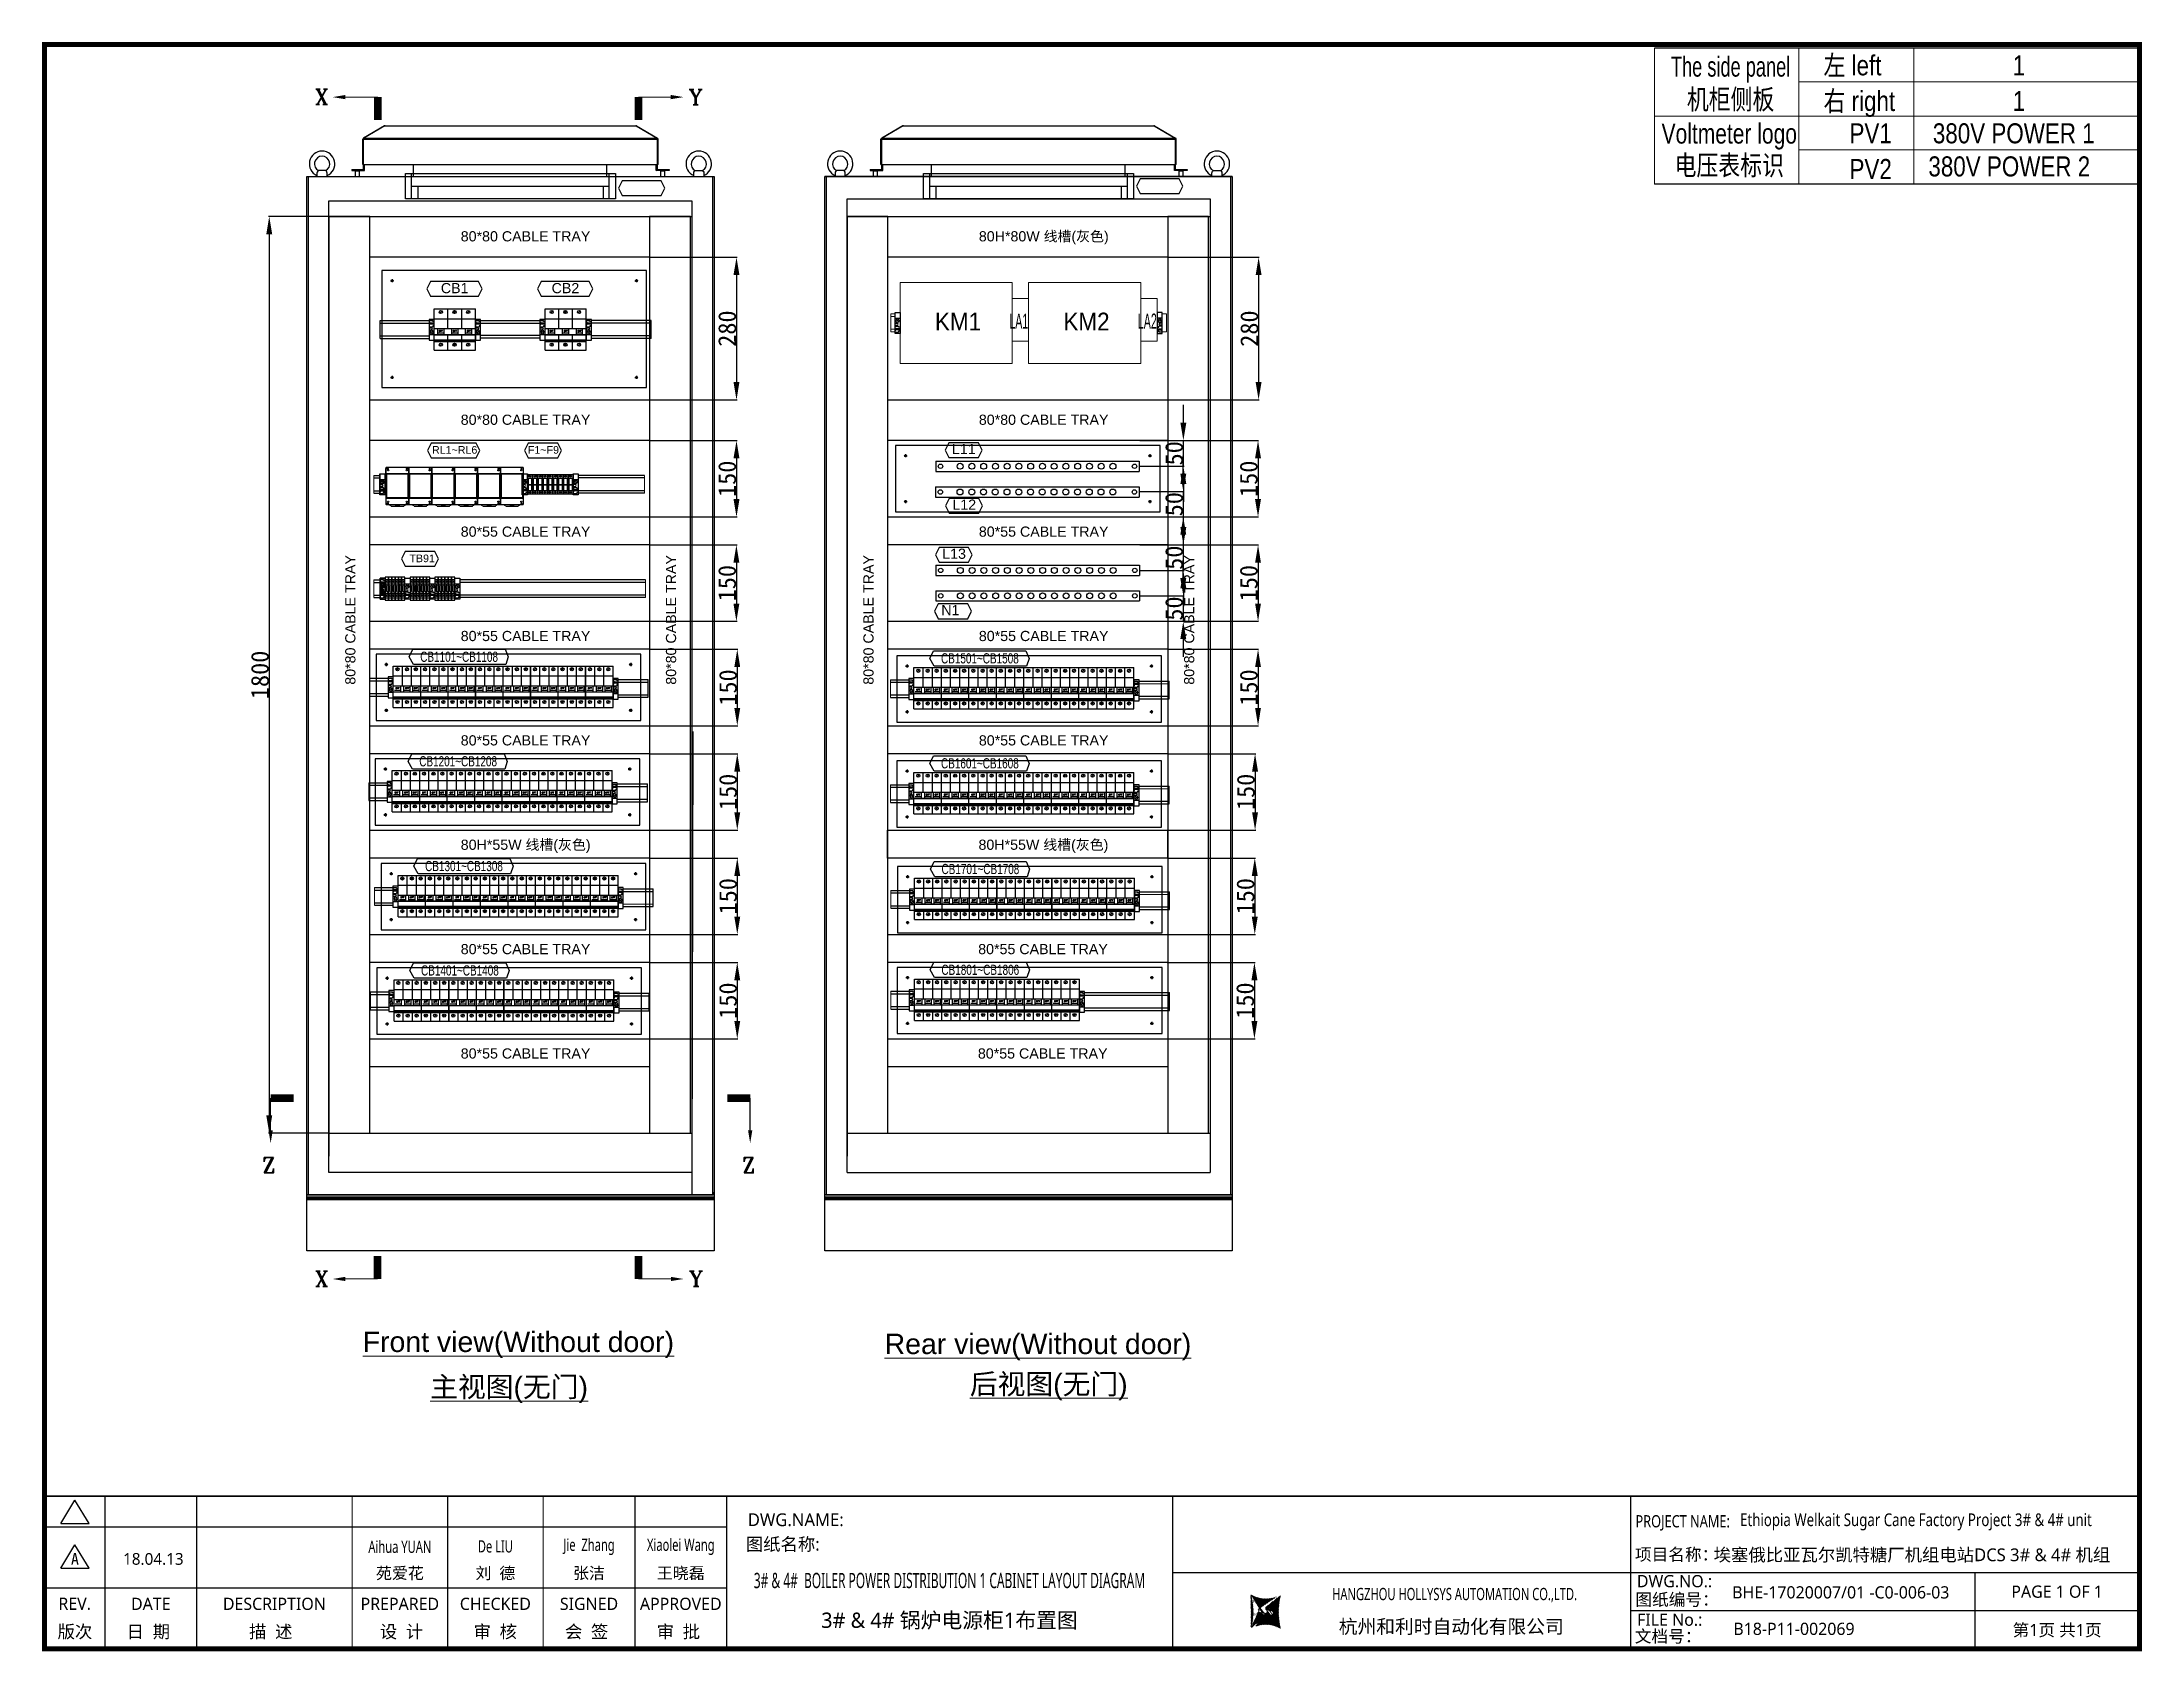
# Model space of a CAD drawing. Extents: x 81437 to 204847, y -54597 to -29444.
# Drawn here: x 86493 to 90619, y -36897 to -33734 of the extents above; entities that cross this region are included whole.
import ezdxf
from ezdxf.enums import TextEntityAlignment as Align
from ezdxf.lldxf.tags import DXFTag

# ---------------------------------------------------------------- set-up
doc = ezdxf.new("R2010")
doc.units = 0
doc.header["$LTSCALE"] = 100
doc.header["$MEASUREMENT"] = 0
for name, color, linetype in [('CABINET', 7, 'Continuous'), ('CLOUD_LAYER', 6, 'Continuous'), ('COMPONENT', 7, 'Continuous'), ('LOOP', 5, 'Continuous'), ('PANEL', 7, 'Continuous'), ('Panel Comp', 7, 'Continuous'), ('PSU', 12, 'Continuous'), ('t', 1, 'Continuous'), ('TEXT', 7, 'Continuous'), ('操作台', 7, 'Continuous'), ('标准图框及表格', 7, 'Continuous')]:
    doc.layers.add(name, color=color, linetype=linetype)
doc.layers.add('细实线', color=7, linetype='Continuous', lineweight=20)
doc.styles.add('HZ', font='arial.ttf', dxfattribs={"width": 0.7})
doc.styles.add('ROMANS', font='romans', dxfattribs={"width": 0.8, "height": 2})
doc.styles.add('ROMANT', font='romant.shx')
doc.styles.get("Standard").update_dxf_attribs({"font": ''})
doc.styles.add('微软雅黑', font='')
doc.styles.get('Standard').set_extended_font_data('SimSun')
doc.styles.get('微软雅黑').set_extended_font_data('Microsoft YaHei')
tags = doc.linetypes.add('CENTER', pattern=[2, 1.25, -0.25, 0.25, -0.25]).pattern_tags.tags
tags[10:11] = [DXFTag(74, 4), DXFTag(75, 0), DXFTag(340, '0'), DXFTag(46, 1.0), DXFTag(50, 0.0), DXFTag(44, 0.0), DXFTag(45, 0.0)]
tags[8:9] = [DXFTag(74, 4), DXFTag(75, 0), DXFTag(340, '0'), DXFTag(46, 1.0), DXFTag(50, 0.0), DXFTag(44, 0.0), DXFTag(45, 0.0)]
tags[6:7] = [DXFTag(74, 4), DXFTag(75, 0), DXFTag(340, '0'), DXFTag(46, 1.0), DXFTag(50, 0.0), DXFTag(44, 0.0), DXFTag(45, 0.0)]
tags[4:5] = [DXFTag(74, 4), DXFTag(75, 0), DXFTag(340, '0'), DXFTag(46, 1.0), DXFTag(50, 0.0), DXFTag(44, 0.0), DXFTag(45, 0.0)]
tags = doc.linetypes.add('CENTER2', pattern=[1.125, 0.75, -0.125, 0.125, -0.125]).pattern_tags.tags
tags[10:11] = [DXFTag(74, 4), DXFTag(75, 0), DXFTag(340, '0'), DXFTag(46, 1.0), DXFTag(50, 0.0), DXFTag(44, 0.0), DXFTag(45, 0.0)]
tags[8:9] = [DXFTag(74, 4), DXFTag(75, 0), DXFTag(340, '0'), DXFTag(46, 1.0), DXFTag(50, 0.0), DXFTag(44, 0.0), DXFTag(45, 0.0)]
tags[6:7] = [DXFTag(74, 4), DXFTag(75, 0), DXFTag(340, '0'), DXFTag(46, 1.0), DXFTag(50, 0.0), DXFTag(44, 0.0), DXFTag(45, 0.0)]
tags[4:5] = [DXFTag(74, 4), DXFTag(75, 0), DXFTag(340, '0'), DXFTag(46, 1.0), DXFTag(50, 0.0), DXFTag(44, 0.0), DXFTag(45, 0.0)]
tags = doc.linetypes.add('HIDDEN', pattern=[0.375, 0.25, -0.125]).pattern_tags.tags
tags[6:7] = [DXFTag(74, 4), DXFTag(75, 0), DXFTag(340, '0'), DXFTag(46, 1.0), DXFTag(50, 0.0), DXFTag(44, 0.0), DXFTag(45, 0.0)]
tags[4:5] = [DXFTag(74, 4), DXFTag(75, 0), DXFTag(340, '0'), DXFTag(46, 1.0), DXFTag(50, 0.0), DXFTag(44, 0.0), DXFTag(45, 0.0)]
tags = doc.linetypes.add('HIDDEN2', pattern=[0.1875, 0.125, -0.0625]).pattern_tags.tags
tags[6:7] = [DXFTag(74, 4), DXFTag(75, 0), DXFTag(340, '0'), DXFTag(46, 1.0), DXFTag(50, 0.0), DXFTag(44, 0.0), DXFTag(45, 0.0)]
tags[4:5] = [DXFTag(74, 4), DXFTag(75, 0), DXFTag(340, '0'), DXFTag(46, 1.0), DXFTag(50, 0.0), DXFTag(44, 0.0), DXFTag(45, 0.0)]
doc.dimstyles.new('ISO-25', dxfattribs={"dimtxt": 35, "dimasz": 35, "dimexe": 1.25, "dimexo": 0.625, "dimtad": 1, "dimtoh": 1, "dimdec": 0, "dimtxsty": 'Standard', "dimcen": 2.5, "dimadec": 0, "dimazin": 0, "dimtfac": 1, "dimtdec": 0, "dimtmove": 0, "dimatfit": 3, "dimfxl": 1, "dimarcsym": 0})
pattern_1 = [(45, (-6.1628, -58.8625), (-0.7362629, 0.7362629), [])]

# ---------------------------------------------------------------- blocks, each defined once
blk = doc.blocks.new('图框')
at = {"layer": '标准图框及表格'}
h = blk.add_hatch(dxfattribs=at)
h.set_pattern_fill('ANSI31', color=5, scale=8.329864, style=0)
h.set_pattern_definition(pattern_1)
edge = h.paths.add_edge_path()
edge.add_arc((2393.1, -3057), 55.2, 238.1092, 291.6532)
edge.add_line((2413.5, -3108.3), (2382.4, -3129.1))
edge.add_arc((2232.7, -3137.2), 135.4, 346.3915, 374.25)
edge.add_line((2364.3, -3169), (2391.3, -3146.7))
edge.add_line((2385.2, -3139.1), (2390, -3139.8))
edge.add_spline(control_points=[(2391.3, -3146.8), (2392.2, -3145.9), (2393.8, -3144.3), (2393.7, -3140.1), (2391.3, -3139.9), (2390, -3139.7)], knot_values=[0, 0, 0, 0, 6.844331, 12.400427, 18.769243, 18.769243, 18.769243, 18.769243], weights=[1, 1, 1, 1, 1, 1], degree=3, periodic=0)
edge.add_spline(control_points=[(2382.4, -3129.1), (2381.6, -3129.7), (2380.3, -3130.8), (2379.4, -3132.2), (2379, -3132.9)], knot_values=[0, 0, 0, 0, 5.253674, 9.488439, 9.488439, 9.488439, 9.488439], weights=[1, 1, 1, 1, 1], degree=3, periodic=0)
edge.add_spline(control_points=[(2380.1, -3131.1), (2379.6, -3131.8), (2378.5, -3133.2), (2378.8, -3136.6), (2381.7, -3138.8), (2384, -3139), (2385.2, -3139.1)], knot_values=[10.665975, 10.665975, 10.665975, 10.665975, 18.977704, 28.894558, 41.119554, 52.646925, 52.646925, 52.646925, 52.646925], weights=[1, 1, 1, 1, 1, 1, 1], degree=3, periodic=0)
h = blk.add_hatch(dxfattribs=at)
h.set_pattern_fill('ANSI31', color=3, scale=8.329864, style=0)
h.set_pattern_definition(pattern_1)
edge = h.paths.add_edge_path()
edge.add_line((2396.3, -3134.6), (2401.5, -3135.3))
edge.add_spline(control_points=[(2394.9, -3127.6), (2394, -3128.5), (2392.4, -3130.1), (2392.5, -3134.3), (2394.9, -3134.5), (2396.2, -3134.6)], knot_values=[0, 0, 0, 0, 6.844331, 12.400427, 18.769243, 18.769243, 18.769243, 18.769243], weights=[1, 1, 1, 1, 1, 1], degree=3, periodic=0)
edge.add_line((2421.9, -3105.3), (2394.8, -3127.7))
edge.add_spline(control_points=[(2406.5, -3142.8), (2406.9, -3142.3), (2407.7, -3140.9), (2407.4, -3137.8), (2404.5, -3135.6), (2402.2, -3135.4), (2401, -3135.3)], knot_values=[12.654089, 12.654089, 12.654089, 12.654089, 18.977704, 28.894558, 41.119554, 52.646925, 52.646925, 52.646925, 52.646925], weights=[1, 1, 1, 1, 1, 1, 1], degree=3, periodic=0)
edge.add_line((2405.5, -3143.8), (2406.6, -3142.6))
edge.add_line((2403.9, -3145.3), (2405.5, -3143.8))
edge.add_line((2372.7, -3166.1), (2403.8, -3145.3))
edge.add_arc((2393.1, -3217.4), 55.2, 58.1092, 111.6532)
edge.add_arc((2553.4, -3137.2), 135.4, 166.3915, 194.25)
at = {"color": 7}
for p, q in [((2209.5, -2910.4), (2209.5, -3210.4)), ((3109.5, -2910.4), (3109.5, -3210.4)), ((-6.2, -2970.4), (1334, -2970.4)), ((-6.2, -3090.4), (1334, -3090.4)), ((2209.5, -3060.4), (3109.5, -3060.4)), ((3109.5, -3060.4), (4109.5, -3060.4)), ((3785.6, -3060.4), (3785.6, -3210.4)), ((4109.5, -3135.4), (3109.5, -3135.4))]:
    blk.add_line(p, q, dxfattribs=at)
at = {"color": 7, "const_width": 3}
blk.add_lwpolyline([(4109.5, -2910.4), (-6.2, -2910.4)], dxfattribs=at)
at = {"layer": 't', "color": 7}
for p, q in [((25.8, -2963.9), (53.7, -2918)), ((81.7, -2963.9), (53.7, -2918)), ((25.8, -2963.9), (81.7, -2963.9)), ((25.8, -3051.8), (53.7, -3006)), ((81.7, -3051.8), (53.7, -3006)), ((25.8, -3051.8), (81.7, -3051.8))]:
    blk.add_line(p, q, dxfattribs=at)
at = {"layer": 't', "color": 7, "const_width": 9.62}
blk.add_lwpolyline([(4109.5, -3210.4), (4109.5, -58.9), (-6.2, -58.9), (-6.2, -3210.4)], close=True, dxfattribs=at)
at = {"layer": 't', "color": 7, "const_width": 2.4}
for points in [[(112.6, -2911.6), (112.6, -3210.4)], [(292.9, -2911.6), (292.9, -3210.4)], [(598.2, -2911.6), (598.2, -3215.3)], [(785.8, -2911.6), (785.8, -3215.3)], [(973.4, -2911.6), (973.4, -3215.3)], [(1153.7, -2911.6), (1153.7, -3215.3)], [(1334, -2911.6), (1334, -3215.3)]]:
    blk.add_lwpolyline(points, dxfattribs=at)
at = {"color": 7, "linetype": 'CENTER', "style": '微软雅黑'}
for s, height, p in [('项目名称：', 24, (3118.2, -3036.9)), ('图纸编号：', 24, (3119.1, -3125.5)), ('杭州和利时自动化有限公司', 27, (2536.4, -3180)), ('文档号：', 24, (3117.9, -3197.6))]:
    blk.add_text(s, height=height, dxfattribs=at).set_placement(p)
at = {"color": 7, "style": '微软雅黑', "flags": 8}
for tag, p, height in [('DWG.NAME:', (1375.5, -2969.2), 25), ('DWG.NO.:', (3122, -3089.3), 24), ('图纸编号', (3309.2, -3111.3), 24), ('FILENO.:', (3122.5, -3165), 24), ('文档号', (3311.6, -3183), 24)]:
    blk.add_attdef(tag, p, '', height=height, dxfattribs=at)
at = {"color": 7, "style": '微软雅黑', "width": 0.8, "flags": 8}
for tag, p, height in [('PROJECTNAME:', (3119.3, -2971.7), 24), ('PROJECT_NAME', (3324.7, -2969.2), 25)]:
    blk.add_attdef(tag, p, '', height=height, dxfattribs=at)
at = {"color": 7, "style": '微软雅黑', "flags": 8}
for tag, height, width, p in [('RENLIU', 24, 0.7, (692, -3009.2)), ('SHUFENWANG', 24, 0.7, (879.6, -3009.2)), ('FANGHOU', 24, 0.7, (1063.6, -3009.2)), ('DANDANLI', 24, 0.7, (1243.9, -3009.2)), ('#10STATIONONTROLCABINETCOVER', 30, 0.6, (1771.7, -3076)), ('HANGZHOUHOLLYSYSAUTOMATIONCO.,LTD.', 24, 0.7, (2763.9, -3104.6))]:
    blk.add_attdef(tag, text='', height=height, dxfattribs=dict(at, width=width)).set_placement(p, align=Align.MIDDLE)
for tag, p in [('图纸名称:', (1371.6, -3024.8)), ('项目名称', (3272.9, -3045.6))]:
    blk.add_attdef(tag, text='', height=25, dxfattribs=at).set_placement(p, align=Align.BOTTOM_LEFT)
at = {"color": 7, "flags": 8}
blk.add_attdef('A', text='', height=23, dxfattribs=at).set_placement((53.7, -3033.7), align=Align.MIDDLE)
at = {"color": 7, "style": '微软雅黑', "flags": 8}
for tag, height, p in [('设计时间', 23, (207.7, -3033.7)), ('刘仁', 23, (692, -3061.1)), ('王姝芬', 23, (879.6, -3061.1)), ('侯方', 23, (1063.6, -3061.1)), ('李丹丹', 23, (1243.9, -3061.1)), ('PAGEXOFX', 24, (3947.6, -3097.9)), ('REV.', 24, (53.2, -3121.9)), ('DATE', 24, (202.7, -3121.9)), ('DESCRIPTION', 24, (445.6, -3121.9)), ('PREPARED', 24, (692, -3121.9)), ('CHECKED', 24, (879.6, -3121.9)), ('SIGNED', 24, (1063.6, -3121.9)), ('APPROVED', 24, (1243.9, -3121.9)), ('图纸名称', 30, (1771.7, -3153.6)), ('第几页共几页', 24, (3947.6, -3172.9))]:
    blk.add_attdef(tag, text='', height=height, dxfattribs=at).set_placement(p, align=Align.MIDDLE)
at = {"layer": 't', "color": 7, "style": '微软雅黑'}
for s, p in [('版次', (53.7, -3176.5)), ('日  期', (198, -3176.5)), ('描  述', (438.3, -3176.5)), ('设  计', (695.3, -3176.5)), ('审  核', (879.4, -3176.5)), ('会  签', (1058.9, -3176.5)), ('审  批', (1239.1, -3176.5))]:
    blk.add_text(s, height=25, dxfattribs=at).set_placement(p, align=Align.MIDDLE_CENTER)
at = {"layer": '标准图框及表格', "color": 5, "style": 'HZ'}
for s, p in [('pgqh', (2367.7, -3118.5)), ('hollilas', (2367.9, -3144.8))]:
    blk.add_text(s, height=5.21, dxfattribs=at).set_placement(p)
at = {"layer": '标准图框及表格', "color": 3, "style": 'HZ'}
for s, height, p in [('auto', 8.68, (2394.7, -3133.1)), ('hollysys', 4.34, (2396.4, -3158.6))]:
    blk.add_text(s, height=height, dxfattribs=at).set_placement(p)
blk = doc.blocks.new('风帽正面')
at = {"linetype": 'Continuous'}
for p, q in [((60582.9, -62124.9), (60541.6, -62148.8)), ((60583.7, -62124.9), (60542.3, -62148.8)), ((60582.9, -62124.9), (60583.1, -62125.3)), ((60583.7, -62124.9), (61076.8, -62124.9)), ((60584.3, -62124.6), (61076.2, -62124.6)), ((61076.8, -62124.9), (61118.1, -62148.8)), ((61077.6, -62124.9), (61077.4, -62125.3)), ((61077.6, -62124.9), (61118.9, -62148.8)), ((60540.2, -62200.6), (60540.2, -62151.1)), ((60540.2, -62151.1), (60541.7, -62151.1)), ((60541.6, -62148.8), (60542.1, -62149.6)), ((60541.7, -62200.6), (60541.7, -62151.1)), ((60541.7, -62151.1), (61118.7, -62151.1)), ((60542.3, -62148.8), (61118.1, -62148.8)), ((61118.9, -62148.8), (61118.4, -62149.6)), ((61118.7, -62200.6), (61118.7, -62151.1)), ((61120.2, -62151.1), (61118.7, -62151.1)), ((61120.2, -62200.6), (61120.2, -62151.1)), ((60540.2, -62200.6), (60541.7, -62200.6)), ((60541.7, -62210.6), (60541.7, -62200.6)), ((60541.7, -62200.6), (61118.7, -62200.6)), ((60543.7, -62212.6), (60543.7, -62200.6)), ((60639.7, -62224.6), (60639.7, -62200.6)), ((61019.7, -62224.6), (61019.7, -62200.6)), ((61116.7, -62212.6), (61116.7, -62200.6)), ((61118.7, -62210.6), (61118.7, -62200.6)), ((61120.2, -62200.6), (61118.7, -62200.6)), ((60518.7, -62210.6), (60518.7, -62212.6)), ((60518.7, -62210.6), (60541.7, -62210.6)), ((60518.7, -62212.6), (60543.7, -62212.6)), ((60521.7, -62210.6), (60521.7, -62212.6)), ((60526.2, -62212.6), (60525.7, -62213.1)), ((60525.7, -62224.6), (60525.7, -62213.1)), ((60525.7, -62213.1), (60533.7, -62213.1)), ((60533.7, -62213.1), (60533.2, -62212.6)), ((60533.7, -62224.6), (60533.7, -62213.1)), ((60543.7, -62212.6), (60541.7, -62210.6)), ((61116.7, -62212.6), (61118.7, -62210.6)), ((61141.7, -62212.6), (61116.7, -62212.6)), ((61118.7, -62210.6), (61141.7, -62210.6)), ((61126.2, -62212.6), (61125.7, -62213.1)), ((61125.7, -62224.6), (61125.7, -62213.1)), ((61125.7, -62213.1), (61133.7, -62213.1)), ((61133.7, -62213.1), (61133.2, -62212.6)), ((61133.7, -62224.6), (61133.7, -62213.1)), ((61138.7, -62210.6), (61138.7, -62212.6)), ((61141.7, -62210.6), (61141.7, -62212.6))]:
    blk.add_line(p, q, dxfattribs=at)
for centre, radius, start, end in [((60584.3, -62127.3), 2.7, 90, 120), ((61076.2, -62127.3), 2.7, 60, 90), ((60542.9, -62151.1), 2.7, 120, 180), ((60693.6, -62183.3), 155.2, 167.8738, 168.0486), ((60588.1, -62160.6), 47.3, 167.3118, 167.8829), ((61072.4, -62160.6), 47.3, 12.1171, 12.6882), ((60966.9, -62183.3), 155.2, 11.9514, 12.1262), ((61117.5, -62151.1), 2.7, 0, 60)]:
    blk.add_arc(centre, radius, start, end, dxfattribs=at)
for points, start_tangent, end_tangent in [([(60583.7, -62124.9), (60583.8, -62124.8), (60584.1, -62124.6)], (0.647129, 0.762381), (0.925529, 0.378677)), ([(60584.1, -62124.6), (60584.3, -62124.6)], (0.925529, 0.378677), (1, 0)), ([(61076.4, -62124.6), (61076.2, -62124.6)], (-0.925529, 0.378677), (-1, 0)), ([(61076.8, -62124.9), (61076.7, -62124.8), (61076.4, -62124.6)], (-0.647129, 0.762381), (-0.925529, 0.378677)), ([(60542.1, -62149.4), (60542.1, -62149.6), (60541.9, -62150.2)], (-0.266985, -0.963701), (-0.2203, -0.975432)), ([(60542.3, -62148.8), (60542.3, -62148.9), (60542.1, -62149.4)], (-0.390683, -0.920525), (-0.266985, -0.963701)), ([(61118.1, -62148.8), (61118.2, -62148.9), (61118.3, -62149.4)], (0.390683, -0.920525), (0.266985, -0.963701)), ([(61118.3, -62149.4), (61118.4, -62149.6), (61118.5, -62150.2)], (0.266985, -0.963701), (0.2203, -0.975432))]:
    blk.add_spline(points, degree=3, dxfattribs=dict(at, start_tangent=start_tangent, end_tangent=end_tangent))
blk = doc.blocks.new('LAMP')
at = {"layer": 'PANEL', "color": 9}
for p, q in [((-206.2, 0), (206.2, 0)), ((-206.2, -50), (-206.2, 0)), ((-194.2, -50), (-194.2, 0)), ((194.2, -50), (194.2, 0)), ((206.2, 0), (206.2, -50)), ((-194.2, -25), (194.2, -25)), ((-182.2, -25), (-182.2, -50)), ((182.2, -25), (182.2, -50)), ((206.2, -50), (-206.2, -50))]:
    blk.add_line(p, q, dxfattribs=at)
blk = doc.blocks.new('堵头')
at = {"color": 53}
for p, q in [((0, -41), (0, 0)), ((0, 0), (10, 0)), ((10, 0), (10, -41)), ((0, -11), (10, -11)), ((0, -20.6), (4, -20.6)), ((0, -24.6), (4, -24.6)), ((0, -26.6), (7, -26.6)), ((0, -29.6), (1, -29.6)), ((0, -35.6), (1, -35.6)), ((0, -38.6), (7, -38.6)), ((10, -41), (0, -41)), ((1, -29.6), (1, -31.6)), ((10, -31.6), (1, -31.6)), ((10, -33.6), (1, -33.6)), ((1, -35.6), (1, -33.6)), ((7.3, -18.3), (2.7, -13.8)), ((7, -28.6), (7, -26.6)), ((10, -28.6), (7, -28.6)), ((10, -36.6), (7, -36.6)), ((7, -36.6), (7, -38.6))]:
    blk.add_line(p, q, dxfattribs=at)
blk.add_arc((4, -22.6), 2, 270, 90, dxfattribs=at)
blk.add_ellipse((5, -16.1), major_axis=(0, -3.5), ratio=0.857143, start_param=4.712389, end_param=10.995574, dxfattribs=at)
blk = doc.blocks.new('*D179')
at = {"color": 0, "lineweight": -2, "transparency": 16777216}
for p, q in [((87687.6, -34157.2), (87858.8, -34157.2)), ((87857.6, -34192.2), (87857.6, -34402.3)), ((87687.6, -34437.3), (87858.8, -34437.3))]:
    blk.add_line(p, q, dxfattribs=at)
at = {"color": 0, "transparency": 16777216}
for points in [[(87863.4, -34192.2), (87851.7, -34192.2), (87857.6, -34157.2)], [(87851.7, -34402.3), (87863.4, -34402.3), (87857.6, -34437.3)]]:
    blk.add_solid(points, dxfattribs=at)
at = {"layer": 'Defpoints', "color": 0, "transparency": 16777216}
for p in [(87687, -34157.2), (87687, -34437.3), (87857.6, -34437.3)]:
    blk.add_point(p, dxfattribs=at)
at = {"color": 0, "transparency": 16777216, "insert": (87839.4, -34297.3), "char_height": 35, "attachment_point": 5, "rotation": 90}
blk.add_mtext('280', dxfattribs=at)
blk = doc.blocks.new('*D180')
at = {"color": 0, "lineweight": -2, "transparency": 16777216}
for p, q in [((87687.6, -34517.3), (87858.8, -34517.3)), ((87857.6, -34552.3), (87857.6, -34632.3)), ((87687.6, -34667.3), (87858.8, -34667.3))]:
    blk.add_line(p, q, dxfattribs=at)
at = {"color": 0, "transparency": 16777216}
for points in [[(87863.4, -34552.3), (87851.7, -34552.3), (87857.6, -34517.3)], [(87851.7, -34632.3), (87863.4, -34632.3), (87857.6, -34667.3)]]:
    blk.add_solid(points, dxfattribs=at)
at = {"layer": 'Defpoints', "color": 0, "transparency": 16777216}
for p in [(87687, -34517.3), (87687, -34667.3), (87857.6, -34667.3)]:
    blk.add_point(p, dxfattribs=at)
at = {"color": 0, "transparency": 16777216, "insert": (87839.4, -34592.3), "char_height": 35, "attachment_point": 5, "rotation": 90}
blk.add_mtext('150', dxfattribs=at)
blk = doc.blocks.new('*D181')
at = {"color": 0, "lineweight": -2, "transparency": 16777216}
for p, q in [((87687.6, -34722.3), (87858.6, -34722.3)), ((87857.4, -34757.3), (87857.4, -34837.3)), ((87687.6, -34872.3), (87858.6, -34872.3))]:
    blk.add_line(p, q, dxfattribs=at)
at = {"color": 0, "transparency": 16777216}
for points in [[(87863.2, -34757.3), (87851.6, -34757.3), (87857.4, -34722.3)], [(87851.6, -34837.3), (87863.2, -34837.3), (87857.4, -34872.3)]]:
    blk.add_solid(points, dxfattribs=at)
at = {"layer": 'Defpoints', "color": 0, "transparency": 16777216}
for p in [(87687, -34722.3), (87687, -34872.3), (87857.4, -34872.3)]:
    blk.add_point(p, dxfattribs=at)
at = {"color": 0, "transparency": 16777216, "insert": (87839.3, -34797.3), "char_height": 35, "attachment_point": 5, "rotation": 90}
blk.add_mtext('150', dxfattribs=at)
blk = doc.blocks.new('*D182')
at = {"color": 0, "lineweight": -2, "transparency": 16777216}
for p, q in [((87687.6, -34927.3), (87860.4, -34927.3)), ((87859.1, -34962.3), (87859.1, -35042.3)), ((87687.6, -35077.3), (87860.4, -35077.3))]:
    blk.add_line(p, q, dxfattribs=at)
at = {"color": 0, "transparency": 16777216}
for points in [[(87864.9, -34962.3), (87853.3, -34962.3), (87859.1, -34927.3)], [(87853.3, -35042.3), (87864.9, -35042.3), (87859.1, -35077.3)]]:
    blk.add_solid(points, dxfattribs=at)
at = {"layer": 'Defpoints', "color": 0, "transparency": 16777216}
for p in [(87687, -34927.3), (87687, -35077.3), (87859.1, -35077.3)]:
    blk.add_point(p, dxfattribs=at)
at = {"color": 0, "transparency": 16777216, "insert": (87841, -35002.3), "char_height": 35, "attachment_point": 5, "rotation": 90}
blk.add_mtext('150', dxfattribs=at)
blk = doc.blocks.new('*D183')
at = {"color": 0, "lineweight": -2, "transparency": 16777216}
for p, q in [((88705.4, -34157.2), (88884.5, -34157.2)), ((88883.2, -34192.2), (88883.2, -34402.3)), ((88705.4, -34437.3), (88884.5, -34437.3))]:
    blk.add_line(p, q, dxfattribs=at)
at = {"color": 0, "transparency": 16777216}
for points in [[(88889, -34192.2), (88877.4, -34192.2), (88883.2, -34157.2)], [(88877.4, -34402.3), (88889, -34402.3), (88883.2, -34437.3)]]:
    blk.add_solid(points, dxfattribs=at)
at = {"layer": 'Defpoints', "color": 0, "transparency": 16777216}
for p in [(88704.8, -34157.2), (88704.8, -34437.3), (88883.2, -34437.3)]:
    blk.add_point(p, dxfattribs=at)
at = {"color": 0, "transparency": 16777216, "insert": (88865.1, -34297.3), "char_height": 35, "attachment_point": 5, "rotation": 90}
blk.add_mtext('280', dxfattribs=at)
blk = doc.blocks.new('*D184')
at = {"color": 0, "lineweight": -2, "transparency": 16777216}
for p, q in [((88705.4, -34517.3), (88883.3, -34517.3)), ((88882.1, -34552.3), (88882.1, -34632.3)), ((88705.4, -34667.3), (88883.3, -34667.3))]:
    blk.add_line(p, q, dxfattribs=at)
at = {"color": 0, "transparency": 16777216}
for points in [[(88887.9, -34552.3), (88876.2, -34552.3), (88882.1, -34517.3)], [(88876.2, -34632.3), (88887.9, -34632.3), (88882.1, -34667.3)]]:
    blk.add_solid(points, dxfattribs=at)
at = {"layer": 'Defpoints', "color": 0, "transparency": 16777216}
for p in [(88704.8, -34517.3), (88704.8, -34667.3), (88882.1, -34667.3)]:
    blk.add_point(p, dxfattribs=at)
at = {"color": 0, "transparency": 16777216, "insert": (88863.9, -34592.3), "char_height": 35, "attachment_point": 5, "rotation": 90}
blk.add_mtext('150', dxfattribs=at)
blk = doc.blocks.new('*D185')
at = {"color": 0, "lineweight": -2, "transparency": 16777216}
for p, q in [((88705.4, -34722.3), (88883.3, -34722.3)), ((88882.1, -34757.3), (88882.1, -34837.3)), ((88705.4, -34872.3), (88883.3, -34872.3))]:
    blk.add_line(p, q, dxfattribs=at)
at = {"color": 0, "transparency": 16777216}
for points in [[(88887.9, -34757.3), (88876.3, -34757.3), (88882.1, -34722.3)], [(88876.3, -34837.3), (88887.9, -34837.3), (88882.1, -34872.3)]]:
    blk.add_solid(points, dxfattribs=at)
at = {"layer": 'Defpoints', "color": 0, "transparency": 16777216}
for p in [(88704.8, -34722.3), (88704.8, -34872.3), (88882.1, -34872.3)]:
    blk.add_point(p, dxfattribs=at)
at = {"color": 0, "transparency": 16777216, "insert": (88864, -34797.3), "char_height": 35, "attachment_point": 5, "rotation": 90}
blk.add_mtext('150', dxfattribs=at)
blk = doc.blocks.new('*D186')
at = {"color": 0, "lineweight": -2, "transparency": 16777216}
for p, q in [((87056.3, -34077.2), (86938.5, -34077.2)), ((86939.7, -34112.2), (86939.7, -35842.7)), ((87056.3, -35877.7), (86938.5, -35877.7))]:
    blk.add_line(p, q, dxfattribs=at)
at = {"color": 0, "transparency": 16777216}
for points in [[(86945.6, -34112.2), (86933.9, -34112.2), (86939.7, -34077.2)], [(86933.9, -35842.7), (86945.6, -35842.7), (86939.7, -35877.7)]]:
    blk.add_solid(points, dxfattribs=at)
at = {"layer": 'Defpoints', "color": 0, "transparency": 16777216}
for p in [(87057, -34077.2), (86939.7, -35877.7), (87057, -35877.7)]:
    blk.add_point(p, dxfattribs=at)
at = {"color": 0, "transparency": 16777216, "insert": (86921.6, -34977.5), "char_height": 35, "attachment_point": 5, "rotation": 90}
blk.add_mtext('1800', dxfattribs=at)
blk = doc.blocks.new('*D187')
at = {"color": 0, "lineweight": -2, "transparency": 16777216}
for p, q in [((88705.4, -34927.3), (88883.3, -34927.3)), ((88882.1, -34962.3), (88882.1, -35042.3)), ((88705.4, -35077.3), (88883.3, -35077.3))]:
    blk.add_line(p, q, dxfattribs=at)
at = {"color": 0, "transparency": 16777216}
for points in [[(88887.9, -34962.3), (88876.3, -34962.3), (88882.1, -34927.3)], [(88876.3, -35042.3), (88887.9, -35042.3), (88882.1, -35077.3)]]:
    blk.add_solid(points, dxfattribs=at)
at = {"layer": 'Defpoints', "color": 0, "transparency": 16777216}
for p in [(88704.8, -34927.3), (88704.8, -35077.3), (88882.1, -35077.3)]:
    blk.add_point(p, dxfattribs=at)
at = {"color": 0, "transparency": 16777216, "insert": (88864, -35002.3), "char_height": 35, "attachment_point": 5, "rotation": 90}
blk.add_mtext('150', dxfattribs=at)
blk = doc.blocks.new('*D188')
at = {"color": 0, "lineweight": -2, "transparency": 16777216}
for p, q in [((87687.6, -35132.3), (87860.4, -35132.3)), ((87859.1, -35167.3), (87859.1, -35247.3)), ((87687.6, -35282.3), (87860.4, -35282.3))]:
    blk.add_line(p, q, dxfattribs=at)
at = {"color": 0, "transparency": 16777216}
for points in [[(87864.9, -35167.3), (87853.3, -35167.3), (87859.1, -35132.3)], [(87853.3, -35247.3), (87864.9, -35247.3), (87859.1, -35282.3)]]:
    blk.add_solid(points, dxfattribs=at)
at = {"layer": 'Defpoints', "color": 0, "transparency": 16777216}
for p in [(87687, -35132.3), (87687, -35282.3), (87859.1, -35282.3)]:
    blk.add_point(p, dxfattribs=at)
at = {"color": 0, "transparency": 16777216, "insert": (87841, -35207.3), "char_height": 35, "attachment_point": 5, "rotation": 90}
blk.add_mtext('150', dxfattribs=at)
blk = doc.blocks.new('*D189')
at = {"color": 0, "lineweight": -2, "transparency": 16777216}
for p, q in [((87687.6, -35337.3), (87860.4, -35337.3)), ((87859.1, -35372.3), (87859.1, -35452.3)), ((87687.6, -35487.3), (87860.4, -35487.3))]:
    blk.add_line(p, q, dxfattribs=at)
at = {"color": 0, "transparency": 16777216}
for points in [[(87864.9, -35372.3), (87853.3, -35372.3), (87859.1, -35337.3)], [(87853.3, -35452.3), (87864.9, -35452.3), (87859.1, -35487.3)]]:
    blk.add_solid(points, dxfattribs=at)
at = {"layer": 'Defpoints', "color": 0, "transparency": 16777216}
for p in [(87687, -35337.3), (87687, -35487.3), (87859.1, -35487.3)]:
    blk.add_point(p, dxfattribs=at)
at = {"color": 0, "transparency": 16777216, "insert": (87841, -35412.3), "char_height": 35, "attachment_point": 5, "rotation": 90}
blk.add_mtext('150', dxfattribs=at)
blk = doc.blocks.new('*D190')
at = {"color": 0, "lineweight": -2, "transparency": 16777216}
for p, q in [((88704.8, -35132.3), (88877.5, -35132.3)), ((88876.3, -35167.3), (88876.3, -35247.3)), ((88704.8, -35282.3), (88877.5, -35282.3))]:
    blk.add_line(p, q, dxfattribs=at)
at = {"color": 0, "transparency": 16777216}
for points in [[(88882.1, -35167.3), (88870.4, -35167.3), (88876.3, -35132.3)], [(88870.4, -35247.3), (88882.1, -35247.3), (88876.3, -35282.3)]]:
    blk.add_solid(points, dxfattribs=at)
at = {"layer": 'Defpoints', "color": 0, "transparency": 16777216}
for p in [(88704.1, -35132.3), (88704.1, -35282.3), (88876.3, -35282.3)]:
    blk.add_point(p, dxfattribs=at)
at = {"color": 0, "transparency": 16777216, "insert": (88858.2, -35207.3), "char_height": 35, "attachment_point": 5, "rotation": 90}
blk.add_mtext('150', dxfattribs=at)
blk = doc.blocks.new('*D191')
at = {"color": 0, "lineweight": -2, "transparency": 16777216}
for p, q in [((88704.1, -35337.3), (88876.9, -35337.3)), ((88875.7, -35372.3), (88875.7, -35452.3)), ((88704.1, -35487.3), (88876.9, -35487.3))]:
    blk.add_line(p, q, dxfattribs=at)
at = {"color": 0, "transparency": 16777216}
for points in [[(88881.5, -35372.3), (88869.8, -35372.3), (88875.7, -35337.3)], [(88869.8, -35452.3), (88881.5, -35452.3), (88875.7, -35487.3)]]:
    blk.add_solid(points, dxfattribs=at)
at = {"layer": 'Defpoints', "color": 0, "transparency": 16777216}
for p in [(88703.5, -35337.3), (88703.5, -35487.3), (88875.7, -35487.3)]:
    blk.add_point(p, dxfattribs=at)
at = {"color": 0, "transparency": 16777216, "insert": (88857.5, -35412.3), "char_height": 35, "attachment_point": 5, "rotation": 90}
blk.add_mtext('150', dxfattribs=at)
blk = doc.blocks.new('*D192')
at = {"color": 0, "lineweight": -2, "transparency": 16777216}
for p, q in [((88703.5, -35542.3), (88876.3, -35542.3)), ((88875, -35577.3), (88875, -35657.3)), ((88703.5, -35692.3), (88876.3, -35692.3))]:
    blk.add_line(p, q, dxfattribs=at)
at = {"color": 0, "transparency": 16777216}
for points in [[(88880.9, -35577.3), (88869.2, -35577.3), (88875, -35542.3)], [(88869.2, -35657.3), (88880.9, -35657.3), (88875, -35692.3)]]:
    blk.add_solid(points, dxfattribs=at)
at = {"layer": 'Defpoints', "color": 0, "transparency": 16777216}
for p in [(88702.9, -35542.3), (88702.9, -35692.3), (88875, -35692.3)]:
    blk.add_point(p, dxfattribs=at)
at = {"color": 0, "transparency": 16777216, "insert": (88856.9, -35617.3), "char_height": 35, "attachment_point": 5, "rotation": 90}
blk.add_mtext('150', dxfattribs=at)
blk = doc.blocks.new('*D193')
at = {"color": 0, "lineweight": -2, "transparency": 16777216}
for p, q in [((87687.6, -35542.3), (87860.4, -35542.3)), ((87859.1, -35577.3), (87859.1, -35657.3)), ((87687.6, -35692.3), (87860.4, -35692.3))]:
    blk.add_line(p, q, dxfattribs=at)
at = {"color": 0, "transparency": 16777216}
for points in [[(87864.9, -35577.3), (87853.3, -35577.3), (87859.1, -35542.3)], [(87853.3, -35657.3), (87864.9, -35657.3), (87859.1, -35692.3)]]:
    blk.add_solid(points, dxfattribs=at)
at = {"layer": 'Defpoints', "color": 0, "transparency": 16777216}
for p in [(87687, -35542.3), (87687, -35692.3), (87859.1, -35692.3)]:
    blk.add_point(p, dxfattribs=at)
at = {"color": 0, "transparency": 16777216, "insert": (87841, -35617.3), "char_height": 35, "attachment_point": 5, "rotation": 90}
blk.add_mtext('150', dxfattribs=at)
blk = doc.blocks.new('NZ125-3P')
at = {"layer": 'COMPONENT', "color": 6, "linetype": 'HIDDEN', "ltscale": 0.2}
for p, q in [((86866.6, -25525.6), (86871, -25521.3)), ((86893.3, -25525.6), (86897.7, -25521.3)), ((86893.6, -25525.6), (86898, -25521.3)), ((86920.3, -25525.6), (86924.7, -25521.3)), ((86866.6, -25589.8), (86871, -25585.5)), ((86893.3, -25589.8), (86897.7, -25585.5)), ((86893.6, -25589.8), (86898, -25585.5)), ((86920.3, -25589.8), (86924.7, -25585.5))]:
    blk.add_line(p, q, dxfattribs=at)
for centre in [(86868.8, -25523.5), (86895.5, -25523.5), (86895.8, -25523.5), (86922.5, -25523.5), (86868.8, -25587.6), (86895.5, -25587.6), (86895.8, -25587.6), (86922.5, -25587.6)]:
    blk.add_circle(centre, 3.1, dxfattribs=at)
at = {"layer": 'PSU', "linetype": 'HIDDEN', "ltscale": 0.2}
for p, q in [((86855.7, -25517.4), (86909.7, -25517.4)), ((86855.7, -25536.6), (86855.7, -25517.4)), ((86882.7, -25536.6), (86882.7, -25517.4)), ((86882.7, -25517.4), (86936.7, -25517.4)), ((86882.7, -25536.6), (86882.7, -25517.4)), ((86909.7, -25536.6), (86909.7, -25517.4)), ((86909.7, -25536.6), (86909.7, -25517.4)), ((86936.7, -25536.6), (86936.7, -25517.4)), ((86909.7, -25555.8), (86909.7, -25536.6)), ((86936.7, -25598.4), (86936.7, -25536.6)), ((86855.7, -25598.4), (86855.7, -25581.6)), ((86855.7, -25598.4), (86909.7, -25598.4)), ((86882.7, -25598.4), (86882.7, -25581.6)), ((86882.7, -25598.4), (86882.7, -25581.6)), ((86882.7, -25598.4), (86936.7, -25598.4)), ((86909.7, -25598.4), (86909.7, -25581.6)), ((86909.7, -25598.4), (86909.7, -25581.6)), ((86936.7, -25598.4), (86936.7, -25584.6))]:
    blk.add_line(p, q, dxfattribs=at)
at = {"layer": 'PSU'}
for p, q in [((86855.7, -25536.6), (86909.7, -25536.6)), ((86855.7, -25581.6), (86855.7, -25536.6)), ((86855.7, -25555.8), (86873.7, -25555.8)), ((86855.7, -25567.5), (86909.7, -25567.5)), ((86855.7, -25568), (86909.7, -25568)), ((86862.8, -25567.5), (86862.8, -25555.8)), ((86862.8, -25564.4), (86875.1, -25564.4)), ((86873.7, -25555.8), (86891.7, -25555.8)), ((86875.1, -25567.5), (86875.1, -25555.8)), ((86882.7, -25555.8), (86882.7, -25536.6)), ((86882.7, -25536.6), (86936.7, -25536.6)), ((86882.7, -25555.8), (86882.7, -25536.6)), ((86882.7, -25555.8), (86900.7, -25555.8)), ((86882.7, -25567.5), (86936.7, -25567.5)), ((86882.7, -25581.6), (86882.7, -25567.5)), ((86882.7, -25568), (86936.7, -25568)), ((86890.3, -25567.5), (86890.3, -25555.8)), ((86890.3, -25564.4), (86902.6, -25564.4)), ((86891.7, -25555.8), (86909.7, -25555.8)), ((86900.7, -25555.8), (86918.7, -25555.8)), ((86902.6, -25567.5), (86902.6, -25555.8)), ((86909.7, -25555.8), (86909.7, -25536.6)), ((86909.7, -25581.6), (86909.7, -25567.5)), ((86917.3, -25567.5), (86917.3, -25555.8)), ((86917.3, -25564.4), (86929.6, -25564.4)), ((86918.7, -25555.8), (86936.7, -25555.8)), ((86929.6, -25567.5), (86929.6, -25555.8)), ((86936.7, -25581.6), (86936.7, -25536.6)), ((86855.7, -25577.9), (86909.7, -25577.9)), ((86855.7, -25579.2), (86909.7, -25579.2)), ((86855.7, -25581.6), (86909.7, -25581.6)), ((86873.7, -25581.6), (86873.7, -25581.6)), ((86882.7, -25577.9), (86936.7, -25577.9)), ((86882.7, -25579.2), (86936.7, -25579.2)), ((86882.7, -25581.6), (86936.7, -25581.6)), ((86891.7, -25581.6), (86891.7, -25581.6)), ((86900.7, -25581.6), (86900.7, -25581.6)), ((86918.7, -25581.6), (86918.7, -25581.6))]:
    blk.add_line(p, q, dxfattribs=at)
at = {"layer": 'TEXT', "style": 'ROMANS'}
for p in [(86868.7, -25560.5), (86896.5, -25560.5), (86923.6, -25560.5)]:
    blk.add_text('OFF', height=3.09, dxfattribs=at).set_placement(p, align=Align.MIDDLE)
blk = doc.blocks.new('*D232')
at = {"color": 0, "lineweight": -2, "transparency": 16777216}
for p, q in [((88735.4, -34482.3), (88735.4, -34447.3)), ((88650, -34517.3), (88736.7, -34517.3)), ((88735.4, -34567.3), (88735.4, -34517.3)), ((88650, -34567.3), (88736.7, -34567.3)), ((88735.4, -34602.3), (88735.4, -34637.3))]:
    blk.add_line(p, q, dxfattribs=at)
at = {"color": 0, "transparency": 16777216}
for points in [[(88729.6, -34482.3), (88741.2, -34482.3), (88735.4, -34517.3)], [(88741.2, -34602.3), (88729.6, -34602.3), (88735.4, -34567.3)]]:
    blk.add_solid(points, dxfattribs=at)
at = {"layer": 'Defpoints', "color": 0, "transparency": 16777216}
for p in [(88649.3, -34517.3), (88735.4, -34517.3), (88649.3, -34567.3)]:
    blk.add_point(p, dxfattribs=at)
at = {"color": 0, "transparency": 16777216, "insert": (88717.3, -34542.3), "char_height": 35, "attachment_point": 5, "rotation": 90}
blk.add_mtext('50', dxfattribs=at)
blk = doc.blocks.new('*D233')
at = {"color": 0, "lineweight": -2, "transparency": 16777216}
for p, q in [((88735.3, -34582.2), (88735.3, -34547.2)), ((88650, -34617.2), (88736.5, -34617.2)), ((88735.3, -34617.2), (88735.3, -34667.3)), ((88650, -34667.3), (88736.5, -34667.3)), ((88735.3, -34702.3), (88735.3, -34737.3))]:
    blk.add_line(p, q, dxfattribs=at)
at = {"color": 0, "transparency": 16777216}
for points in [[(88729.4, -34582.2), (88741.1, -34582.2), (88735.3, -34617.2)], [(88741.1, -34702.3), (88729.4, -34702.3), (88735.3, -34667.3)]]:
    blk.add_solid(points, dxfattribs=at)
at = {"layer": 'Defpoints', "color": 0, "transparency": 16777216}
for p in [(88649.4, -34617.2), (88649.4, -34667.3), (88735.3, -34667.3)]:
    blk.add_point(p, dxfattribs=at)
at = {"color": 0, "transparency": 16777216, "insert": (88717.2, -34642.2), "char_height": 35, "attachment_point": 5, "rotation": 90}
blk.add_mtext('50', dxfattribs=at)
blk = doc.blocks.new('*D234')
at = {"color": 0, "lineweight": -2, "transparency": 16777216}
for p, q in [((88735.4, -34687.3), (88735.4, -34652.3)), ((88650, -34722.3), (88736.7, -34722.3)), ((88735.4, -34772.3), (88735.4, -34722.3)), ((88650, -34772.3), (88736.7, -34772.3)), ((88735.4, -34807.3), (88735.4, -34842.3))]:
    blk.add_line(p, q, dxfattribs=at)
at = {"color": 0, "transparency": 16777216}
for points in [[(88729.6, -34687.3), (88741.2, -34687.3), (88735.4, -34722.3)], [(88741.2, -34807.3), (88729.6, -34807.3), (88735.4, -34772.3)]]:
    blk.add_solid(points, dxfattribs=at)
at = {"layer": 'Defpoints', "color": 0, "transparency": 16777216}
for p in [(88649.3, -34722.3), (88735.4, -34722.3), (88649.3, -34772.3)]:
    blk.add_point(p, dxfattribs=at)
at = {"color": 0, "transparency": 16777216, "insert": (88717.3, -34747.3), "char_height": 35, "attachment_point": 5, "rotation": 90}
blk.add_mtext('50', dxfattribs=at)
blk = doc.blocks.new('*D235')
at = {"color": 0, "lineweight": -2, "transparency": 16777216}
for p, q in [((88735.3, -34787.2), (88735.3, -34752.2)), ((88650, -34822.2), (88736.5, -34822.2)), ((88735.3, -34822.2), (88735.3, -34872.3)), ((88650, -34872.3), (88736.5, -34872.3)), ((88735.3, -34907.3), (88735.3, -34942.3))]:
    blk.add_line(p, q, dxfattribs=at)
at = {"color": 0, "transparency": 16777216}
for points in [[(88729.4, -34787.2), (88741.1, -34787.2), (88735.3, -34822.2)], [(88741.1, -34907.3), (88729.4, -34907.3), (88735.3, -34872.3)]]:
    blk.add_solid(points, dxfattribs=at)
at = {"layer": 'Defpoints', "color": 0, "transparency": 16777216}
for p in [(88649.4, -34822.2), (88649.4, -34872.3), (88735.3, -34872.3)]:
    blk.add_point(p, dxfattribs=at)
at = {"color": 0, "transparency": 16777216, "insert": (88717.2, -34847.2), "char_height": 35, "attachment_point": 5, "rotation": 90}
blk.add_mtext('50', dxfattribs=at)
blk = doc.blocks.new('空开3P')
at = {"layer": 'COMPONENT', "color": 6, "linetype": 'HIDDEN', "ltscale": 0.2}
for p, q in [((185939.2, 105389.4, 63738.9), (185943.6, 105393.8, 63738.9)), ((185957.7, 105389.4, 63738.9), (185962.1, 105393.8, 63738.9)), ((185975.2, 105389.4, 63738.9), (185979.6, 105393.8, 63738.9)), ((185939.2, 105325.2, 63738.9), (185943.6, 105329.6, 63738.9)), ((185957.7, 105325.2, 63738.9), (185962.1, 105329.6, 63738.9)), ((185975.2, 105325.2, 63738.9), (185979.6, 105329.6, 63738.9))]:
    blk.add_line(p, q, dxfattribs=at)
for centre in [(185941.4, 105391.6, 63738.9), (185959.9, 105391.6, 63738.9), (185977.4, 105391.6, 63738.9), (185941.4, 105327.4, 63738.9), (185959.9, 105327.4, 63738.9), (185977.4, 105327.4, 63738.9)]:
    blk.add_circle(centre, 3.1, dxfattribs=at)
at = {"layer": 'PSU', "linetype": 'HIDDEN', "ltscale": 0.2}
for p, q in [((185932.9, 105397.7, 63738.9), (185969, 105397.7, 63738.9)), ((185932.9, 105378.4, 63738.9), (185932.9, 105397.7, 63738.9)), ((185951, 105378.4, 63738.9), (185951, 105397.7, 63738.9)), ((185969, 105397.7, 63738.9), (185987, 105397.7, 63738.9)), ((185969, 105378.4, 63738.9), (185969, 105397.7, 63738.9)), ((185969, 105378.4, 63738.9), (185969, 105397.7, 63738.9)), ((185969, 105359.2, 63738.9), (185969, 105378.4, 63738.9)), ((185987, 105378.4, 63738.9), (185987, 105397.7, 63738.9)), ((185932.9, 105316.6, 63738.9), (185932.9, 105333.4, 63738.9)), ((185951, 105316.6, 63738.9), (185951, 105333.4, 63738.9)), ((185969, 105316.6, 63738.9), (185969, 105337.2, 63738.9)), ((185969, 105316.6, 63738.9), (185969, 105333.4, 63738.9)), ((185969, 105316.6, 63738.9), (185969, 105330.4, 63738.9)), ((185987, 105316.6, 63738.9), (185987, 105333.4, 63738.9)), ((185932.9, 105316.6, 63738.9), (185969, 105316.6, 63738.9)), ((185969, 105316.6, 63738.9), (185987, 105316.6, 63738.9))]:
    blk.add_line(p, q, dxfattribs=at)
at = {"layer": 'PSU'}
for p, q in [((185932.9, 105378.4, 63738.9), (185969, 105378.4, 63738.9)), ((185932.9, 105333.4, 63738.9), (185932.9, 105378.4, 63738.9)), ((185932.9, 105359.2, 63738.9), (185951, 105359.2, 63738.9)), ((185947.9, 105347.5, 63738.9), (185947.9, 105359.2, 63738.9)), ((185951, 105359.2, 63738.9), (185951, 105378.4, 63738.9)), ((185951, 105359.2, 63738.9), (185969, 105359.2, 63738.9)), ((185954, 105347.5, 63738.9), (185954, 105359.2, 63738.9)), ((185966.4, 105347.5, 63738.9), (185966.4, 105359.2, 63738.9)), ((185969, 105378.4, 63738.9), (185987, 105378.4, 63738.9)), ((185969, 105359.2, 63738.9), (185969, 105378.4, 63738.9)), ((185969, 105359.2, 63738.9), (185969, 105378.4, 63738.9)), ((185969, 105359.2, 63738.9), (185987, 105359.2, 63738.9)), ((185971.5, 105347.5, 63738.9), (185971.5, 105359.2, 63738.9)), ((185983.9, 105347.5, 63738.9), (185983.9, 105359.2, 63738.9)), ((185987, 105333.4, 63738.9), (185987, 105378.4, 63738.9)), ((185932.9, 105347.5, 63738.9), (185969, 105347.5, 63738.9)), ((185932.9, 105347, 63738.9), (185969, 105347, 63738.9)), ((185932.9, 105337.2, 63738.9), (185969, 105337.2, 63738.9)), ((185932.9, 105335.8, 63738.9), (185969, 105335.8, 63738.9)), ((185932.9, 105333.4, 63738.9), (185969, 105333.4, 63738.9)), ((185935.5, 105350.6, 63738.9), (185947.9, 105350.6, 63738.9)), ((185951, 105333.4, 63738.9), (185951, 105333.4, 63738.9)), ((185954, 105350.6, 63738.9), (185966.4, 105350.6, 63738.9)), ((185969, 105347.5, 63738.9), (185987, 105347.5, 63738.9)), ((185969, 105347, 63738.9), (185987, 105347, 63738.9)), ((185969, 105337.2, 63738.9), (185987, 105337.2, 63738.9)), ((185969, 105333.4, 63738.9), (185969, 105337.2, 63738.9)), ((185969, 105333.4, 63738.9), (185969, 105337.2, 63738.9)), ((185969, 105335.8, 63738.9), (185987, 105335.8, 63738.9)), ((185969, 105333.4, 63738.9), (185987, 105333.4, 63738.9)), ((185971.5, 105350.6, 63738.9), (185983.9, 105350.6, 63738.9))]:
    blk.add_line(p, q, dxfattribs=at)
at = {"layer": 'TEXT', "style": 'ROMANS'}
for p in [(185941.5, 105354.5, 63738.9), (185960.3, 105354.5, 63738.9), (185977.5, 105354.5, 63738.9)]:
    blk.add_text('OFF', height=3.09, dxfattribs=at).set_placement(p, align=Align.MIDDLE)
blk = doc.blocks.new('柱状熔断器RT14-20')
at = {"color": 1}
for p, q in [((87988.4, -29707.6), (87994.6, -29707.6)), ((87994.6, -29708.9), (87988.4, -29708.9))]:
    blk.add_line(p, q, dxfattribs=at)
for points in [[(87986.5, -29726.5), (87986.5, -29688.5), (87996.5, -29688.5), (87996.5, -29726.5)], [(87988.4, -29695.2), (87994.6, -29695.2), (87994.6, -29720), (87988.4, -29720)]]:
    blk.add_lwpolyline(points, close=True, dxfattribs=at)
for centre in [(87991.5, -29691.7), (87991.4, -29723.2)]:
    blk.add_circle(centre, 1.82, dxfattribs=at)
blk = doc.blocks.new('Z$W@#31031')
at = {"color": 53}
for p, q in [((0, 45), (0, 0)), ((6.5, 45), (0, 45)), ((6.5, 0), (6.5, 45)), ((0, 40.6), (6.5, 40.6)), ((0, 31.9), (6.5, 31.9)), ((0, 13.1), (6.5, 13.1)), ((0, 4.4), (6.5, 4.4)), ((0, 0), (6.5, 0)), ((2.6, 27.5), (4.4, 30.1)), ((2.6, 27.6), (2.6, 17.4)), ((2.6, 17.5), (4.4, 14.9))]:
    blk.add_line(p, q, dxfattribs=at)
at = {"color": 53, "linetype": 'HIDDEN2'}
for p, q in [((4.1, 35.1), (2.4, 37.5)), ((4.1, 9.9), (2.4, 7.5))]:
    blk.add_line(p, q, dxfattribs=at)
at = {"color": 53}
for centre in [(3.3, 36.3), (3.3, 8.7)]:
    blk.add_circle(centre, 1.5, dxfattribs=at)

msp = doc.modelspace()

# ---------------------------------------------------------------- linework, layer by layer
at = {"color": 0}
msp.add_line((90613.8, -33746.5), (89660.8, -33746.4), dxfattribs=at)
at = {"color": 7, "lineweight": 0}
for p, q in [((89944.4, -33812.7), (90613.8, -33812.6)), ((89660.7, -33879.9), (90613.6, -33880)), ((89944.2, -33946.2), (90613.6, -33946.2))]:
    msp.add_line(p, q, dxfattribs=at)
at = {"color": 7}
for p, q in [((87013.5, -36108.7), (87013.5, -33998.7)), ((87013.5, -33998.7), (87813.5, -33998.7)), ((87813.5, -33998.7), (87813.5, -36108.7)), ((88031.3, -36108.7), (88031.3, -33998.7)), ((88031.3, -33998.7), (88831.3, -33998.7)), ((88031.3, -36108.7), (88031.3, -33998.7)), ((88831.3, -33998.7), (88831.3, -36108.7)), ((88831.3, -33998.7), (88831.3, -36108.7)), ((90613.6, -34013.6), (89660.7, -34013.5)), ((87057, -35955.2), (87057, -34046.2)), ((88074.8, -35955.2), (88074.8, -34042.2)), ((88787.8, -34042.2), (88787.8, -34120.2)), ((88787.8, -34042.2), (88787.8, -34120.2)), ((88787.8, -34042.2), (88787.8, -34120.2)), ((87057, -34122.7), (87057, -35923.1)), ((88074.8, -34122.7), (88074.8, -35923.1)), ((88787.8, -34120.2), (88787.8, -35955.2)), ((87771.9, -35088.6), (87770, -35955.2)), ((87057, -35877.7), (87770, -35877.7)), ((87057, -35955.2), (87057, -35887.5)), ((88074.8, -35877.7), (88787.8, -35877.7)), ((87813.5, -35998.7), (87013.5, -35998.7)), ((87813.5, -36003.7), (87013.5, -36003.7)), ((87813.5, -36004.7), (87013.5, -36004.7)), ((87813.5, -36005.7), (87013.5, -36005.7)), ((87813.5, -36006.7), (87013.5, -36006.7)), ((87813.5, -36007.7), (87013.5, -36007.7)), ((87813.5, -36008.7), (87013.5, -36008.7)), ((87015, -35998.7), (87812, -35998.7)), ((88831.3, -35998.7), (88031.3, -35998.7)), ((88831.3, -36003.7), (88031.3, -36003.7)), ((88831.3, -36004.7), (88031.3, -36004.7)), ((88831.3, -36005.7), (88031.3, -36005.7)), ((88831.3, -36006.7), (88031.3, -36006.7)), ((88831.3, -36007.7), (88031.3, -36007.7)), ((88831.3, -36008.7), (88031.3, -36008.7)), ((88032.8, -35998.7), (88829.8, -35998.7)), ((87813.5, -36108.7), (87013.5, -36108.7)), ((87813.5, -36108.7), (87013.5, -36108.7)), ((88831.3, -36108.7), (88031.3, -36108.7))]:
    msp.add_line(p, q, dxfattribs=at)
at = {"color": 7, "linetype": 'HIDDEN'}
for p, q in [((87016.7, -35998.7), (87016.7, -33998.7)), ((87810.5, -33998.7), (87810.5, -35998.7)), ((88034.5, -35998.7), (88034.5, -33998.7)), ((88034.5, -35998.7), (88034.5, -33998.7)), ((88828.1, -33998.7), (88828.1, -35998.7)), ((88828.1, -33998.7), (88828.1, -35998.7))]:
    msp.add_line(p, q, dxfattribs=at)
at = {"color": 7, "linetype": 'Continuous'}
msp.add_line((87058, -34046.2), (87770, -34046.2), dxfattribs=at)
for p, q in [((87770, -34046.2), (87770, -35998.7)), ((87057, -34077.2), (87770, -34077.2)), ((87057, -34077.2), (87770, -34077.2)), ((88074.8, -34077.2), (88787.8, -34077.2)), ((88074.8, -34077.2), (88787.8, -34077.2)), ((88074.8, -34077.2), (88787.8, -34077.2))]:
    msp.add_line(p, q)
at = {"color": 4, "linetype": 'CENTER2'}
for p, q in [((87178, -34203.2, -63738.9), (87184, -34203.2, -63738.9)), ((87181, -34200.2, -63738.9), (87181, -34206.2, -63738.9)), ((87658, -34203.2, -63738.9), (87664, -34203.2, -63738.9)), ((87658, -34203.2, -63738.9), (87664, -34203.2, -63738.9)), ((87661, -34200.2, -63738.9), (87661, -34206.2, -63738.9)), ((87661, -34200.2, -63738.9), (87661, -34206.2, -63738.9)), ((87178, -34393.2, -63738.9), (87184, -34393.2, -63738.9)), ((87181, -34390.2, -63738.9), (87181, -34396.2, -63738.9)), ((87658, -34393.2, -63738.9), (87664, -34393.2, -63738.9)), ((87661, -34390.2, -63738.9), (87661, -34396.2, -63738.9)), ((88186.8, -34547.1, 63738.9), (88192.8, -34547.1, 63738.9)), ((88189.8, -34544.1, 63738.9), (88189.8, -34550.1, 63738.9)), ((88666.8, -34547.1, 63738.9), (88672.8, -34547.1, 63738.9)), ((88669.8, -34544.1, 63738.9), (88669.8, -34550.1, 63738.9)), ((88669.8, -34544.1, 63738.9), (88669.8, -34550.1, 63738.9)), ((88186.8, -34637.1, 63738.9), (88192.8, -34637.1, 63738.9)), ((88189.8, -34634.1, 63738.9), (88189.8, -34640.1, 63738.9)), ((88666.8, -34637.1, 63738.9), (88672.8, -34637.1, 63738.9)), ((88669.8, -34634.1, 63738.9), (88669.8, -34640.1, 63738.9)), ((87166.7, -34957.1, 63738.9), (87172.7, -34957.1, 63738.9)), ((87169.7, -34954.1, 63738.9), (87169.7, -34960.1, 63738.9)), ((87646.7, -34957.1, 63738.9), (87652.7, -34957.1, 63738.9)), ((87649.7, -34954.1, 63738.9), (87649.7, -34960.1, 63738.9)), ((88189.7, -34960.1), (88195.7, -34960.1)), ((88192.7, -34957.1), (88192.7, -34963.1)), ((88669.7, -34960.1), (88675.7, -34960.1)), ((88672.7, -34957.1), (88672.7, -34963.1)), ((87166.7, -35047.1, 63738.9), (87172.7, -35047.1, 63738.9)), ((87169.7, -35044.1, 63738.9), (87169.7, -35050.1, 63738.9)), ((87646.7, -35047.1, 63738.9), (87652.7, -35047.1, 63738.9)), ((87649.7, -35044.1, 63738.9), (87649.7, -35050.1, 63738.9)), ((88189.7, -35050.1), (88195.7, -35050.1)), ((88192.7, -35047.1), (88192.7, -35053.1)), ((88669.7, -35050.1), (88675.7, -35050.1)), ((88672.7, -35047.1), (88672.7, -35053.1)), ((87164.8, -35162.4), (87170.8, -35162.4)), ((87167.8, -35159.4), (87167.8, -35165.4)), ((87644.8, -35162.4), (87650.8, -35162.4)), ((87647.8, -35159.4), (87647.8, -35165.4)), ((88189.7, -35166.4), (88195.7, -35166.4)), ((88192.7, -35163.4), (88192.7, -35169.4)), ((88669.7, -35166.4), (88675.7, -35166.4)), ((88672.7, -35163.4), (88672.7, -35169.4)), ((87164.8, -35252.4), (87170.8, -35252.4)), ((87167.8, -35249.4), (87167.8, -35255.4)), ((87644.8, -35252.4), (87650.8, -35252.4)), ((87647.8, -35249.4), (87647.8, -35255.4)), ((88189.7, -35256.4), (88195.7, -35256.4)), ((88192.7, -35253.4), (88192.7, -35259.4)), ((88669.7, -35256.4), (88675.7, -35256.4)), ((88672.7, -35253.4), (88672.7, -35259.4)), ((87176.3, -35368.2), (87182.3, -35368.2)), ((87179.3, -35365.2), (87179.3, -35371.2)), ((87656.3, -35368.2), (87662.3, -35368.2)), ((87659.3, -35365.2), (87659.3, -35371.2)), ((88190.7, -35374), (88196.7, -35374)), ((88193.7, -35371), (88193.7, -35377)), ((88670.7, -35374), (88676.7, -35374)), ((88673.7, -35371), (88673.7, -35377)), ((87176.3, -35458.2), (87182.3, -35458.2)), ((87179.3, -35455.2), (87179.3, -35461.2)), ((87656.3, -35458.2), (87662.3, -35458.2)), ((87659.3, -35455.2), (87659.3, -35461.2)), ((88190.7, -35464), (88196.7, -35464)), ((88193.7, -35461), (88193.7, -35467)), ((88670.7, -35464), (88676.7, -35464)), ((88673.7, -35461), (88673.7, -35467)), ((87168.3, -35573.2), (87174.3, -35573.2)), ((87171.3, -35570.2), (87171.3, -35576.2)), ((87648.3, -35573.2), (87654.3, -35573.2)), ((87651.3, -35570.2), (87651.3, -35576.2)), ((88190.5, -35572), (88196.5, -35572)), ((88193.5, -35569), (88193.5, -35575)), ((88670.5, -35572), (88676.5, -35572)), ((88673.5, -35569), (88673.5, -35575)), ((87168.3, -35663.2), (87174.3, -35663.2)), ((87171.3, -35660.2), (87171.3, -35666.2)), ((87648.3, -35663.2), (87654.3, -35663.2)), ((87651.3, -35660.2), (87651.3, -35666.2)), ((88190.5, -35662), (88196.5, -35662)), ((88193.5, -35659), (88193.5, -35665)), ((88670.5, -35662), (88676.5, -35662)), ((88673.5, -35659), (88673.5, -35665))]:
    msp.add_line(p, q, dxfattribs=at)
at = {"linetype": 'CENTER2'}
for p, q in [((87180.9, -34203.2, -63738.9), (87181.1, -34203.2, -63738.9)), ((87181, -34203.3, -63738.9), (87181, -34203.1, -63738.9)), ((87660.9, -34203.2, -63738.9), (87661.1, -34203.2, -63738.9)), ((87660.9, -34203.2, -63738.9), (87661.1, -34203.2, -63738.9)), ((87661, -34203.3, -63738.9), (87661, -34203.1, -63738.9)), ((87661, -34203.3, -63738.9), (87661, -34203.1, -63738.9)), ((87180.9, -34393.2, -63738.9), (87181.1, -34393.2, -63738.9)), ((87181, -34393.3, -63738.9), (87181, -34393.1, -63738.9)), ((87660.9, -34393.2, -63738.9), (87661.1, -34393.2, -63738.9)), ((87661, -34393.3, -63738.9), (87661, -34393.1, -63738.9)), ((88189.7, -34547.1, 63738.9), (88189.9, -34547.1, 63738.9)), ((88189.8, -34547.2, 63738.9), (88189.8, -34547, 63738.9)), ((88669.7, -34547.1, 63738.9), (88669.9, -34547.1, 63738.9)), ((88669.7, -34547.1, 63738.9), (88669.9, -34547.1, 63738.9)), ((88669.8, -34547.2, 63738.9), (88669.8, -34547, 63738.9)), ((88669.8, -34547.2, 63738.9), (88669.8, -34547, 63738.9)), ((88189.7, -34637.1, 63738.9), (88189.9, -34637.1, 63738.9)), ((88189.8, -34637.2, 63738.9), (88189.8, -34637, 63738.9)), ((88669.7, -34637.1, 63738.9), (88669.9, -34637.1, 63738.9)), ((88669.8, -34637.2, 63738.9), (88669.8, -34637, 63738.9)), ((87169.6, -34957.1, 63738.9), (87169.8, -34957.1, 63738.9)), ((87169.7, -34957.2, 63738.9), (87169.7, -34957, 63738.9)), ((87649.6, -34957.1, 63738.9), (87649.8, -34957.1, 63738.9)), ((87649.7, -34957.2, 63738.9), (87649.7, -34957, 63738.9)), ((88192.6, -34960.1), (88192.7, -34960.1)), ((88192.7, -34960.2), (88192.7, -34960)), ((88672.6, -34960.1), (88672.7, -34960.1)), ((88672.7, -34960.2), (88672.7, -34960)), ((87169.6, -35047.1, 63738.9), (87169.8, -35047.1, 63738.9)), ((87169.7, -35047.2, 63738.9), (87169.7, -35047, 63738.9)), ((87649.6, -35047.1, 63738.9), (87649.8, -35047.1, 63738.9)), ((87649.7, -35047.2, 63738.9), (87649.7, -35047, 63738.9)), ((88192.6, -35050.1), (88192.7, -35050.1)), ((88192.7, -35050.2), (88192.7, -35050)), ((88672.6, -35050.1), (88672.7, -35050.1)), ((88672.7, -35050.2), (88672.7, -35050)), ((87167.7, -35162.4), (87167.9, -35162.4)), ((87167.8, -35162.5), (87167.8, -35162.3)), ((87647.7, -35162.4), (87647.9, -35162.4)), ((87647.8, -35162.5), (87647.8, -35162.3)), ((88192.6, -35166.4), (88192.7, -35166.4)), ((88192.7, -35166.4), (88192.7, -35166.3)), ((88672.6, -35166.4), (88672.7, -35166.4)), ((88672.7, -35166.4), (88672.7, -35166.3)), ((87167.7, -35252.4), (87167.9, -35252.4)), ((87167.8, -35252.5), (87167.8, -35252.3)), ((87647.7, -35252.4), (87647.9, -35252.4)), ((87647.8, -35252.5), (87647.8, -35252.3)), ((88192.6, -35256.4), (88192.7, -35256.4)), ((88192.7, -35256.4), (88192.7, -35256.3)), ((88672.6, -35256.4), (88672.7, -35256.4)), ((88672.7, -35256.4), (88672.7, -35256.3)), ((87179.2, -35368.2), (87179.4, -35368.2)), ((87179.3, -35368.3), (87179.3, -35368.1)), ((87659.2, -35368.2), (87659.4, -35368.2)), ((87659.3, -35368.3), (87659.3, -35368.1)), ((88193.6, -35374), (88193.8, -35374)), ((88193.7, -35374.1), (88193.7, -35373.9)), ((88673.6, -35374), (88673.8, -35374)), ((88673.7, -35374.1), (88673.7, -35373.9)), ((87179.2, -35458.2), (87179.4, -35458.2)), ((87179.3, -35458.3), (87179.3, -35458.1)), ((87659.2, -35458.2), (87659.4, -35458.2)), ((87659.3, -35458.3), (87659.3, -35458.1)), ((88193.6, -35464), (88193.8, -35464)), ((88193.7, -35464.1), (88193.7, -35463.9)), ((88673.6, -35464), (88673.8, -35464)), ((88673.7, -35464.1), (88673.7, -35463.9)), ((87171.2, -35573.2), (87171.3, -35573.2)), ((87171.3, -35573.3), (87171.3, -35573.1)), ((87651.2, -35573.2), (87651.3, -35573.2)), ((87651.3, -35573.3), (87651.3, -35573.1)), ((88193.5, -35572.1), (88193.5, -35571.9)), ((88193.5, -35572), (88193.6, -35572)), ((88673.5, -35572.1), (88673.5, -35571.9)), ((88673.5, -35572), (88673.6, -35572)), ((87171.2, -35663.2), (87171.3, -35663.2)), ((87171.3, -35663.3), (87171.3, -35663.1)), ((87651.2, -35663.2), (87651.3, -35663.2)), ((87651.3, -35663.3), (87651.3, -35663.1)), ((88193.5, -35662.1), (88193.5, -35661.9)), ((88193.5, -35662), (88193.6, -35662)), ((88673.5, -35662.1), (88673.5, -35661.9)), ((88673.5, -35662), (88673.6, -35662))]:
    msp.add_line(p, q, dxfattribs=at)
at = {"color": 6}
for p, q in [((87157.7, -34281.5, -63738.8), (87253.8, -34281.5, -63737.8)), ((87157.7, -34316.5, -63738.8), (87157.7, -34281.5, -63738.8)), ((87157.7, -34286.5, -63738.8), (87253.8, -34286.5, -63737.8)), ((87157.7, -34311.5, -63738.8), (87253.8, -34311.5, -63737.8)), ((87157.7, -34316.5, -63738.8), (87253.8, -34316.5, -63737.8)), ((87689.9, -34281.6, -63738.8), (87572.5, -34281.6, -63737.8)), ((87689.9, -34286.6, -63738.8), (87572.5, -34286.6, -63737.8)), ((87689.9, -34311.6, -63738.8), (87572.5, -34311.6, -63737.8)), ((87689.9, -34316.6, -63738.8), (87572.5, -34316.6, -63737.8)), ((87689.9, -34316.6, -63738.8), (87689.9, -34281.6, -63738.8)), ((88248.9, -34557.7), (88648.9, -34557.7)), ((88248.9, -34557.7), (88248.9, -34577.7)), ((88648.9, -34557.7), (88648.9, -34577.7)), ((88648.9, -34557.7), (88648.9, -34577.7)), ((87144.9, -34585.7, -63738.9), (87157.3, -34585.7, -62238)), ((87144.9, -34585.7, -63738.9), (87157.3, -34585.7, -62238)), ((87144.9, -34590.7, -63738.9), (87157.3, -34590.7, -62238)), ((87144.9, -34590.7, -63738.9), (87157.3, -34590.7, -62238)), ((87676.8, -34585.7, -63738.9), (87546.7, -34585.7, -62238)), ((87676.8, -34590.7, -63738.9), (87546.7, -34590.7, -62238)), ((88248.6, -34608.3), (88648.6, -34608.3)), ((88248.6, -34608.3), (88248.6, -34628.3)), ((88248.9, -34577.7), (88648.9, -34577.7)), ((88648.6, -34608.3), (88648.6, -34628.3)), ((88648.6, -34608.3), (88648.6, -34628.3)), ((87144.9, -34615.7, -63738.9), (87157.3, -34615.7, -62238)), ((87144.9, -34615.7, -63738.9), (87157.3, -34615.7, -62238)), ((87144.9, -34620.7, -63738.9), (87157.3, -34620.7, -62238)), ((87144.9, -34620.7, -63738.9), (87157.3, -34620.7, -62238)), ((87676.8, -34615.7, -63738.9), (87546.8, -34615.7, -62238)), ((87676.8, -34620.7, -63738.9), (87546.8, -34620.7, -62238)), ((88248.6, -34628.3), (88648.6, -34628.3)), ((88249.3, -34762.3, 127477.8), (88649.3, -34762.3, 127477.8)), ((88249.3, -34762.3, 127477.8), (88249.3, -34782.3, 127477.8)), ((88649.3, -34762.3, 127477.8), (88649.3, -34782.3, 127477.8)), ((88649.3, -34762.3, 127477.8), (88649.3, -34782.3, 127477.8)), ((87144.9, -34790.7, -63738.9), (87157.3, -34790.7, -62238)), ((87144.9, -34795.7, -63738.9), (87157.3, -34795.7, -62238)), ((87679.1, -34790.7, -63738.9), (87314.3, -34790.7, -62238)), ((87679.1, -34795.7, -63738.9), (87314.3, -34795.7, -62238)), ((88249.3, -34782.3, 127477.8), (88649.3, -34782.3, 127477.8)), ((88249.4, -34812.2), (88649.4, -34812.2)), ((88249.4, -34812.2), (88249.4, -34832.2)), ((88649.4, -34812.2), (88649.4, -34832.2)), ((88649.4, -34812.2), (88649.4, -34832.2)), ((87144.9, -34820.7, -63738.9), (87157.3, -34820.7, -62238)), ((87144.9, -34825.7, -63738.9), (87157.3, -34825.7, -62238)), ((87679.1, -34820.7, -63738.9), (87314.3, -34820.7, -62238)), ((87679.1, -34825.7, -63738.9), (87314.3, -34825.7, -62238)), ((88249.4, -34832.2), (88649.4, -34832.2)), ((87137, -34984), (87173.3, -34984, 1500.8)), ((87137, -34989), (87173.3, -34989, 1500.8)), ((87137, -35014), (87173.3, -35014, 1500.8)), ((87137, -35019), (87173.3, -35019, 1500.8)), ((87625.3, -34986.5, 65239.7), (87684.3, -34986.5, 63738.9)), ((87625.3, -34991.7, 65239.7), (87684.3, -34991.5, 63738.9)), ((87625.3, -35016.4, 65239.7), (87684.3, -35016.5, 63738.9)), ((87625.3, -35021.5, 65239.7), (87684.3, -35021.5, 63738.9)), ((87684.3, -35021.5, 63738.9), (87684.3, -34986.5, 63738.9)), ((88160, -34987, -63738.9), (88196.2, -34987, -62238)), ((88160, -34992, -63738.9), (88196.2, -34992, -62238)), ((88160, -35017, -63738.9), (88196.2, -35017, -62238)), ((88160, -35022, -63738.9), (88196.2, -35022, -62238)), ((88648.3, -34989.6, 1500.8), (88707.3, -34989.6)), ((88648.3, -34994.8, 1500.8), (88707.3, -34994.6)), ((88648.3, -35019.5, 1500.8), (88707.3, -35019.5)), ((88707.3, -35024.6), (88707.3, -34989.6)), ((88648.3, -35024.6, 1500.8), (88707.3, -35024.6)), ((87135.1, -35189.3, -63738.9), (87171.4, -35189.3, -62238)), ((87135.1, -35194.3, -63738.9), (87171.4, -35194.3, -62238)), ((87135.1, -35219.3, -63738.9), (87171.4, -35219.3, -62238)), ((87135.1, -35224.3, -63738.9), (87171.4, -35224.3, -62238)), ((87623.4, -35191.8, 1500.8), (87682.5, -35191.8)), ((87623.4, -35197, 1500.8), (87682.5, -35196.8)), ((87623.4, -35221.7, 1500.8), (87682.5, -35221.8)), ((87623.4, -35226.8, 1500.8), (87682.5, -35226.8)), ((87682.5, -35226.8), (87682.5, -35191.8)), ((88160, -35193.2, -63738.9), (88196.2, -35193.2, -62238)), ((88160, -35198.2, -63738.9), (88196.2, -35198.2, -62238)), ((88160, -35223.2, -63738.9), (88196.2, -35223.2, -62238)), ((88160, -35228.2, -63738.9), (88196.2, -35228.2, -62238)), ((88648.3, -35195.8, 1500.8), (88707.3, -35195.8)), ((88648.3, -35201, 1500.8), (88707.3, -35200.8)), ((88648.3, -35225.7, 1500.8), (88707.3, -35225.7)), ((88707.3, -35230.8), (88707.3, -35195.8)), ((88648.3, -35230.8, 1500.8), (88707.3, -35230.8)), ((87146.6, -35395.1, -63738.9), (87182.8, -35395.1, -62238)), ((87146.6, -35400.1, -63738.9), (87182.8, -35400.1, -62238)), ((87146.6, -35425.1, -63738.9), (87182.8, -35425.1, -62238)), ((87146.6, -35430.1, -63738.9), (87182.8, -35430.1, -62238)), ((87634.9, -35397.7, 1500.8), (87693.9, -35397.7)), ((87634.9, -35402.9, 1500.8), (87693.9, -35402.7)), ((87634.9, -35427.5, 1500.8), (87693.9, -35427.6)), ((87634.9, -35432.7, 1500.8), (87693.9, -35432.7)), ((87693.9, -35432.7), (87693.9, -35397.7)), ((88161, -35400.9, -63738.9), (88197.3, -35400.9, -62238)), ((88161, -35405.9, -63738.9), (88197.3, -35405.9, -62238)), ((88161, -35430.9, -63738.9), (88197.3, -35430.9, -62238)), ((88161, -35435.9, -63738.9), (88197.3, -35435.9, -62238)), ((88649.3, -35403.4, 1500.8), (88708.4, -35403.4)), ((88649.3, -35408.6, 1500.8), (88708.4, -35408.4)), ((88649.3, -35433.3, 1500.8), (88708.4, -35433.4)), ((88708.4, -35438.4), (88708.4, -35403.4)), ((88649.3, -35438.4, 1500.8), (88708.4, -35438.4)), ((87138.6, -35600.1, -63738.9), (87174.8, -35600.1, -62238)), ((88160.8, -35598.9, -63738.9), (88197.1, -35598.9, -62238)), ((87138.6, -35605.1, -63738.9), (87174.8, -35605.1, -62238)), ((87138.6, -35630.1, -63738.9), (87174.8, -35630.1, -62238)), ((87138.6, -35635.1, -63738.9), (87174.8, -35635.1, -62238)), ((87626.9, -35602.6, 1500.8), (87685.9, -35602.6)), ((87626.9, -35607.8, 1500.8), (87685.9, -35607.6)), ((87626.9, -35632.5, 1500.8), (87685.9, -35632.6)), ((87626.9, -35637.6, 1500.8), (87685.9, -35637.6)), ((87685.9, -35637.6), (87685.9, -35602.6)), ((88160.8, -35603.9, -63738.9), (88197.1, -35603.9, -62238)), ((88160.8, -35628.9, -63738.9), (88197.1, -35628.9, -62238)), ((88160.8, -35633.9, -63738.9), (88197.1, -35633.9, -62238)), ((88541.2, -35601.4, 1500.8), (88708.2, -35601.4)), ((88541.2, -35606.6, 1500.8), (88708.2, -35606.4)), ((88541.2, -35631.3, 1500.8), (88708.2, -35631.4)), ((88541.2, -35636.4, 1500.8), (88708.2, -35636.4)), ((88708.2, -35636.4), (88708.2, -35601.4))]:
    msp.add_line(p, q, dxfattribs=at)
at = {"lineweight": 0}
for p, q in [((87176.8, -34644.9), (87176.5, -34642.9)), ((87178.8, -34645.3), (87176.8, -34644.9)), ((87178.3, -34642.9), (87178.3, -34644.4)), ((87178.3, -34644.4), (87182.9, -34644.4)), ((87179.3, -34646.7), (87178.8, -34645.3)), ((87203.9, -34646.7, 1), (87179.3, -34646.7)), ((87205, -34644.4, 1), (87200.4, -34644.4, 1)), ((87203.9, -34646.7, 1), (87204.5, -34645.3, 1)), ((87204.5, -34645.3, 1), (87206.4, -34644.9, 1)), ((87205, -34642.9, 1), (87205, -34644.4, 1)), ((87206.4, -34644.9, 1), (87206.7, -34642.9, 1)), ((87221.8, -34644.9), (87221.5, -34642.9)), ((87223.8, -34645.3), (87221.8, -34644.9)), ((87223.3, -34644.4), (87227.9, -34644.4)), ((87248.9, -34646.7, 1), (87224.3, -34646.7)), ((87250, -34644.4, 1), (87245.4, -34644.4, 1)), ((87248.9, -34646.7, 1), (87249.5, -34645.3, 1)), ((87249.5, -34645.3, 1), (87251.4, -34644.9, 1)), ((87250, -34642.9, 1), (87250, -34644.4, 1)), ((87251.4, -34644.9, 1), (87251.7, -34642.9, 1)), ((87266.8, -34644.9), (87266.5, -34642.9)), ((87268.8, -34645.3), (87266.8, -34644.9)), ((87268.3, -34644.4), (87272.9, -34644.4)), ((87293.9, -34646.7, 1), (87269.3, -34646.7)), ((87295, -34644.4, 1), (87290.4, -34644.4, 1)), ((87293.9, -34646.7, 1), (87294.5, -34645.3, 1)), ((87294.5, -34645.3, 1), (87296.4, -34644.9, 1)), ((87295, -34642.9, 1), (87295, -34644.4, 1)), ((87296.4, -34644.9, 1), (87296.7, -34642.9, 1)), ((87311.8, -34644.9), (87311.5, -34642.9)), ((87313.8, -34645.3), (87311.8, -34644.9)), ((87313.3, -34644.4), (87317.9, -34644.4)), ((87338.9, -34646.7, 1), (87314.3, -34646.7)), ((87340, -34644.4, 1), (87335.4, -34644.4, 1)), ((87338.9, -34646.7, 1), (87339.5, -34645.3, 1)), ((87339.5, -34645.3, 1), (87341.4, -34644.9, 1)), ((87340, -34642.9, 1), (87340, -34644.4, 1)), ((87341.4, -34644.9, 1), (87341.7, -34642.9, 1)), ((87356.8, -34644.9), (87356.5, -34642.9)), ((87358.8, -34645.3), (87356.8, -34644.9)), ((87358.3, -34644.4), (87362.9, -34644.4)), ((87383.9, -34646.7, 1), (87359.3, -34646.7)), ((87385, -34644.4, 1), (87380.4, -34644.4, 1)), ((87383.9, -34646.7, 1), (87384.5, -34645.3, 1)), ((87384.5, -34645.3, 1), (87386.4, -34644.9, 1)), ((87385, -34642.9, 1), (87385, -34644.4, 1)), ((87386.4, -34644.9, 1), (87386.7, -34642.9, 1)), ((87401.8, -34644.9), (87401.5, -34642.9)), ((87403.8, -34645.3), (87401.8, -34644.9)), ((87403.3, -34644.4), (87407.9, -34644.4)), ((87428.9, -34646.7, 1), (87404.3, -34646.7)), ((87430, -34644.4, 1), (87425.4, -34644.4, 1)), ((87428.9, -34646.7, 1), (87429.5, -34645.3, 1)), ((87429.5, -34645.3, 1), (87431.4, -34644.9, 1)), ((87430, -34642.9, 1), (87430, -34644.4, 1)), ((87431.4, -34644.9, 1), (87431.7, -34642.9, 1))]:
    msp.add_line(p, q, dxfattribs=at)
at = {"color": 7, "lineweight": 0}
for points in [[(89660.8, -33746.4), (89660.7, -34013.6)], [(89944.4, -33746.4), (89944.2, -34013.6)]]:
    msp.add_lwpolyline(points, dxfattribs=at)
at = {"color": 7}
for points in [[(87053.5, -33998.7), (87053.5, -33991.7, 0.414214), (87048.5, -33986.7), (87038.5, -33986.7, 0.414214), (87033.5, -33991.7), (87033.5, -33998.7)], [(87773.5, -33998.7), (87773.5, -33991.7, -0.414214), (87778.5, -33986.7), (87788.5, -33986.7, -0.414214), (87793.5, -33991.7), (87793.5, -33998.7)], [(88071.3, -33998.7), (88071.3, -33991.7, 0.414214), (88066.3, -33986.7), (88056.3, -33986.7, 0.414214), (88051.3, -33991.7), (88051.3, -33998.7)], [(88791.3, -33998.7), (88791.3, -33991.7, -0.414214), (88796.3, -33986.7), (88806.3, -33986.7, -0.414214), (88811.3, -33991.7), (88811.3, -33998.7)]]:
    msp.add_lwpolyline(points, format="xyb", dxfattribs=at)
at = {"color": 3}
for points in [[(87709.5, -34006.9), (87633, -34006.9), (87625.7, -34021.4), (87633, -34035.9), (87709.5, -34035.9), (87716.7, -34021.4), (87709.5, -34006.9)], [(88727.2, -34002.9), (88650.8, -34002.9), (88643.5, -34017.4), (88650.8, -34031.9), (88727.2, -34031.9), (88734.5, -34017.4), (88727.2, -34002.9)], [(88244.5, -34930.3), (88425.8, -34930.3), (88432.2, -34945.3), (88427.2, -34960.1), (88245.9, -34960.1), (88237.4, -34945.3), (88244.5, -34930.3)], [(87219.7, -35132.5), (87401, -35132.5), (87407.3, -35147.5), (87402.4, -35162.4), (87221, -35162.4), (87212.5, -35147.5), (87219.7, -35132.5)], [(88244.5, -35136.5), (88425.8, -35136.5), (88432.2, -35151.5), (88427.2, -35166.3), (88245.9, -35166.3), (88237.4, -35151.5), (88244.5, -35136.5)], [(87231.1, -35338.4), (87412.5, -35338.4), (87418.8, -35353.4), (87413.8, -35368.2), (87232.5, -35368.2), (87224, -35353.4), (87231.1, -35338.4)], [(88245.6, -35344.1), (88426.9, -35344.1), (88433.2, -35359.1), (88428.3, -35374), (88246.9, -35374), (88238.4, -35359.1), (88245.6, -35344.1)], [(87223.1, -35543.4), (87404.4, -35543.4), (87410.8, -35558.4), (87405.8, -35573.2), (87224.5, -35573.2), (87216, -35558.4), (87223.1, -35543.4)], [(88245.4, -35542.1), (88426.7, -35542.1), (88433.1, -35557.1), (88428.1, -35572), (88246.8, -35572), (88238.3, -35557.1), (88245.4, -35542.1)]]:
    msp.add_lwpolyline(points, dxfattribs=at)
at = {"color": 7}
for points in [[(87057, -34046.2), (87770, -34046.2)], [(88074.8, -34042.2), (88787.8, -34042.2)], [(87813.5, -35998.7), (87813.5, -35993.7)]]:
    msp.add_lwpolyline(points, dxfattribs=at)
for points in [[(87057, -35877.7), (87137, -35877.7), (87137, -34077.2), (87057, -34077.2)], [(87137, -34077.2), (87687, -34077.2), (87687, -34157.2), (87137, -34157.2)], [(87687, -35877.7), (87767, -35877.7), (87767, -34077.2), (87687, -34077.2)], [(88074.8, -35877.7), (88154.8, -35877.7), (88154.8, -34077.2), (88074.8, -34077.2)], [(88154.8, -34077.2), (88704.8, -34077.2), (88704.8, -34157.2), (88154.8, -34157.2)], [(88704.8, -35877.7), (88784.8, -35877.7), (88784.8, -34077.2), (88704.8, -34077.2)], [(88172.7, -35070.1), (88692.7, -35070.1), (88692.7, -34940.1), (88172.7, -34940.1)], [(87147.8, -35272.4), (87667.8, -35272.4), (87667.8, -35142.4), (87147.8, -35142.4)], [(88172.7, -35276.4), (88692.7, -35276.4), (88692.7, -35146.4), (88172.7, -35146.4)], [(87159.3, -35478.2), (87679.3, -35478.2), (87679.3, -35348.2), (87159.3, -35348.2)], [(88173.7, -35484), (88693.7, -35484), (88693.7, -35354), (88173.7, -35354)], [(88154.8, -35487.3), (88704.8, -35487.3), (88704.8, -35542.3), (88154.8, -35542.3)], [(87151.3, -35683.2), (87671.3, -35683.2), (87671.3, -35553.2), (87151.3, -35553.2)], [(88173.5, -35682), (88693.5, -35682), (88693.5, -35552), (88173.5, -35552)], [(88154.8, -35692.3), (88704.8, -35692.3), (88704.8, -35747.3), (88154.8, -35747.3)]]:
    msp.add_lwpolyline(points, close=True)
for points, elevation in [([(87161, -34413.2), (87681, -34413.2), (87681, -34183.2), (87161, -34183.2)], -63738.9), ([(87137, -34437.3), (87687, -34437.3), (87687, -34517.3), (87137, -34517.3)], 63738.9), ([(88154.8, -34437.3), (88704.8, -34437.3), (88704.8, -34517.3), (88154.8, -34517.3)], 63738.9), ([(88169.8, -34657.1), (88689.8, -34657.1), (88689.8, -34527.1), (88169.8, -34527.1)], 63738.9), ([(87137, -34667.3), (87687, -34667.3), (87687, -34722.3), (87137, -34722.3)], 63738.9), ([(88154.8, -34667.3), (88704.8, -34667.3), (88704.8, -34722.3), (88154.8, -34722.3)], 63738.9), ([(87137, -34872.3), (87687, -34872.3), (87687, -34927.3), (87137, -34927.3)], 63738.9), ([(88154.8, -34872.3), (88704.8, -34872.3), (88704.8, -34927.3), (88154.8, -34927.3)], 63738.9), ([(87149.7, -35067.1), (87669.7, -35067.1), (87669.7, -34937.1), (87149.7, -34937.1)], 63738.9), ([(87137, -35077.3), (87687, -35077.3), (87687, -35132.3), (87137, -35132.3)], 63738.9), ([(88154.8, -35077.3), (88704.8, -35077.3), (88704.8, -35132.3), (88154.8, -35132.3)], 63738.9), ([(87137, -35282.3), (87687, -35282.3), (87687, -35337.3), (87137, -35337.3)], 63738.9), ([(88154.1, -35282.3), (88704.1, -35282.3), (88704.1, -35337.3), (88154.1, -35337.3)], 63738.9), ([(87137, -35487.3), (87687, -35487.3), (87687, -35542.3), (87137, -35542.3)], 63738.9), ([(87137, -35692.3), (87687, -35692.3), (87687, -35747.3), (87137, -35747.3)], 63738.9)]:
    msp.add_lwpolyline(points, close=True, dxfattribs=dict(elevation=elevation))
at = {"color": 3}
for points, elevation in [([(87350.7, -34204.8), (87256.6, -34204.8), (87249.3, -34219.3), (87256.6, -34233.9), (87350.7, -34233.9), (87357.9, -34219.3), (87350.7, -34204.8)], -63737.8), ([(87568.3, -34204.8), (87474.2, -34204.8), (87467, -34219.3), (87474.2, -34233.9), (87568.3, -34233.9), (87575.6, -34219.3), (87568.3, -34204.8)], -63737.8), ([(87346.4, -34522.2), (87257.8, -34522.2), (87250.6, -34536.7), (87257.8, -34551.2), (87346.4, -34551.2), (87353.4, -34536.7), (87346.4, -34522.2)], -62238), ([(87506.5, -34522.2), (87448.4, -34522.2), (87441.2, -34536.7), (87448.4, -34551.2), (87506.5, -34551.2), (87513.7, -34536.7), (87506.5, -34522.2)], -57847.8), ([(88332.7, -34521.6), (88274.6, -34521.6), (88267.4, -34536.1), (88274.6, -34550.6), (88332.7, -34550.6), (88339.9, -34536.1), (88332.7, -34521.6)], 127477.8), ([(88333.6, -34630.9), (88275.5, -34630.9), (88268.3, -34645.4), (88275.5, -34660), (88333.6, -34660), (88340.8, -34645.4), (88333.6, -34630.9)], 127477.8), ([(88313.6, -34727.3), (88255.5, -34727.3), (88248.3, -34741.8), (88255.5, -34756.3), (88313.6, -34756.3), (88320.8, -34741.8), (88313.6, -34727.3)], 127477.8), ([(87264.9, -34735), (87206.8, -34735), (87199.6, -34749.5), (87206.8, -34764), (87264.9, -34764), (87272.1, -34749.5), (87264.9, -34735)], -62236), ([(88311.8, -34838.1), (88253.7, -34838.1), (88246.5, -34852.6), (88253.7, -34867.1), (88311.8, -34867.1), (88319, -34852.6), (88311.8, -34838.1)], 127477.8), ([(87221.5, -34927.3), (87402.9, -34927.3), (87409.2, -34942.3), (87404.2, -34957.1), (87222.9, -34957.1), (87214.4, -34942.3), (87221.5, -34927.3)], 63738.9)]:
    msp.add_lwpolyline(points, dxfattribs=dict(at, elevation=elevation))
at = {"color": 6, "lineweight": 0}
for points in [[(88161, -34268.4), (88169, -34268.4), (88169, -34303.4), (88161, -34303.4)], [(88161, -34273.4), (88169, -34273.4), (88169, -34298.4), (88161, -34298.4)], [(88702.1, -34268.4), (88694, -34268.4), (88694, -34303.4), (88702.1, -34303.4)]]:
    msp.add_lwpolyline(points, close=True, dxfattribs=at)
for centre in [(87181, -34203.2, -63738.9), (87661, -34203.2, -63738.9), (87181, -34393.2, -63738.9), (87661, -34393.2, -63738.9), (88189.8, -34547.1, 63738.9), (88669.8, -34547.1, 63738.9), (88189.8, -34637.1, 63738.9), (88669.8, -34637.1, 63738.9), (87169.7, -34957.1, 63738.9), (87649.7, -34957.1, 63738.9), (88192.7, -34960.1), (88672.7, -34960.1), (87169.7, -35047.1, 63738.9), (87649.7, -35047.1, 63738.9), (88192.7, -35050.1), (88672.7, -35050.1), (87167.8, -35162.4), (87647.8, -35162.4), (88192.7, -35166.4), (88672.7, -35166.4), (87167.8, -35252.4), (87647.8, -35252.4), (88192.7, -35256.4), (88672.7, -35256.4), (87179.3, -35368.2), (87659.3, -35368.2), (88193.7, -35374), (88673.7, -35374), (87179.3, -35458.2), (87659.3, -35458.2), (88193.7, -35464), (88673.7, -35464), (87171.3, -35573.2), (87651.3, -35573.2), (88193.5, -35572), (88673.5, -35572), (87171.3, -35663.2), (87651.3, -35663.2), (88193.5, -35662), (88673.5, -35662)]:
    msp.add_circle(centre, 2)
at = {"color": 6}
for centre, radius in [((88258.3, -34567.7), 4.36), ((88258.3, -34567.7), 4.36), ((88296.9, -34567.7), 5.81), ((88320, -34567.7), 5.81), ((88320, -34567.7), 5.81), ((88343.1, -34567.7), 5.81), ((88343.1, -34567.7), 5.81), ((88366.2, -34567.7), 5.81), ((88366.2, -34567.7), 5.81), ((88389.3, -34567.7), 5.81), ((88389.3, -34567.7), 5.81), ((88412.4, -34567.7), 5.81), ((88412.4, -34567.7), 5.81), ((88435.5, -34567.7), 5.81), ((88435.5, -34567.7), 5.81), ((88458.5, -34567.7), 5.81), ((88458.5, -34567.7), 5.81), ((88481.6, -34567.7), 5.81), ((88481.6, -34567.7), 5.81), ((88504.7, -34567.7), 5.81), ((88504.7, -34567.7), 5.81), ((88527.8, -34567.7), 5.81), ((88527.8, -34567.7), 5.81), ((88550.9, -34567.7), 5.81), ((88550.9, -34567.7), 5.81), ((88574, -34567.7), 5.81), ((88574, -34567.7), 5.81), ((88597.1, -34567.7), 5.81), ((88639.5, -34567.7), 4.36), ((88639.5, -34567.7), 4.36), ((88258, -34618.3), 4.36), ((88258, -34618.3), 4.36), ((88296.6, -34618.3), 5.81), ((88319.7, -34618.3), 5.81), ((88319.7, -34618.3), 5.81), ((88342.8, -34618.3), 5.81), ((88342.8, -34618.3), 5.81), ((88365.9, -34618.3), 5.81), ((88365.9, -34618.3), 5.81), ((88389, -34618.3), 5.81), ((88389, -34618.3), 5.81), ((88412.1, -34618.3), 5.81), ((88412.1, -34618.3), 5.81), ((88435.2, -34618.3), 5.81), ((88435.2, -34618.3), 5.81), ((88458.2, -34618.3), 5.81), ((88458.2, -34618.3), 5.81), ((88481.3, -34618.3), 5.81), ((88481.3, -34618.3), 5.81), ((88504.4, -34618.3), 5.81), ((88504.4, -34618.3), 5.81), ((88527.5, -34618.3), 5.81), ((88527.5, -34618.3), 5.81), ((88550.6, -34618.3), 5.81), ((88550.6, -34618.3), 5.81), ((88573.7, -34618.3), 5.81), ((88573.7, -34618.3), 5.81), ((88596.8, -34618.3), 5.81), ((88639.2, -34618.3), 4.36), ((88639.2, -34618.3), 4.36), ((88258.7, -34772.3, 127477.8), 4.36), ((88258.7, -34772.3, 127477.8), 4.36), ((88297.3, -34772.3, 127477.8), 5.81), ((88320.4, -34772.3, 127477.8), 5.81), ((88320.4, -34772.3, 127477.8), 5.81), ((88343.5, -34772.3, 127477.8), 5.81), ((88343.5, -34772.3, 127477.8), 5.81), ((88366.6, -34772.3, 127477.8), 5.81), ((88366.6, -34772.3, 127477.8), 5.81), ((88389.7, -34772.3, 127477.8), 5.81), ((88389.7, -34772.3, 127477.8), 5.81), ((88412.8, -34772.3, 127477.8), 5.81), ((88412.8, -34772.3, 127477.8), 5.81), ((88435.9, -34772.3, 127477.8), 5.81), ((88435.9, -34772.3, 127477.8), 5.81), ((88459, -34772.3, 127477.8), 5.81), ((88459, -34772.3, 127477.8), 5.81), ((88482, -34772.3, 127477.8), 5.81), ((88482, -34772.3, 127477.8), 5.81), ((88505.1, -34772.3, 127477.8), 5.81), ((88505.1, -34772.3, 127477.8), 5.81), ((88528.2, -34772.3, 127477.8), 5.81), ((88528.2, -34772.3, 127477.8), 5.81), ((88551.3, -34772.3, 127477.8), 5.81), ((88551.3, -34772.3, 127477.8), 5.81), ((88574.4, -34772.3, 127477.8), 5.81), ((88574.4, -34772.3, 127477.8), 5.81), ((88597.5, -34772.3, 127477.8), 5.81), ((88640, -34772.3, 127477.8), 4.36), ((88640, -34772.3, 127477.8), 4.36), ((88297.4, -34822.2), 5.81), ((88320.5, -34822.2), 5.81), ((88320.5, -34822.2), 5.81), ((88343.6, -34822.2), 5.81), ((88343.6, -34822.2), 5.81), ((88366.7, -34822.2), 5.81), ((88366.7, -34822.2), 5.81), ((88389.8, -34822.2), 5.81), ((88389.8, -34822.2), 5.81), ((88412.8, -34822.2), 5.81), ((88412.8, -34822.2), 5.81), ((88435.9, -34822.2), 5.81), ((88435.9, -34822.2), 5.81), ((88459, -34822.2), 5.81), ((88459, -34822.2), 5.81), ((88482.1, -34822.2), 5.81), ((88482.1, -34822.2), 5.81), ((88505.2, -34822.2), 5.81), ((88505.2, -34822.2), 5.81), ((88528.3, -34822.2), 5.81), ((88528.3, -34822.2), 5.81), ((88551.4, -34822.2), 5.81), ((88551.4, -34822.2), 5.81), ((88574.5, -34822.2), 5.81), ((88574.5, -34822.2), 5.81), ((88597.6, -34822.2), 5.81), ((88258.8, -34822.2), 4.36), ((88258.8, -34822.2), 4.36), ((88640, -34822.2), 4.36), ((88640, -34822.2), 4.36)]:
    msp.add_circle(centre, radius, dxfattribs=at)
at = {"color": 7}
for centre, radius, start, end in [((87043.5, -33973.7), 25, 293.5782, 246.4218), ((87783.5, -33973.7), 25, 293.5782, 246.4218), ((88061.3, -33973.7), 25, 293.5782, 246.4218), ((88801.3, -33973.7), 25, 293.5782, 246.4218), ((87043.5, -33973.7), 15, 297.5291, 242.4709), ((87783.5, -33973.7), 15, 297.5291, 242.4709), ((88061.3, -33973.7), 15, 297.5291, 242.4709), ((88801.3, -33973.7), 15, 297.5291, 242.4709)]:
    msp.add_arc(centre, radius, start, end, dxfattribs=at)
at = {"lineweight": 0}
for centre in [(87191.6, -34571.5, 1), (87236.6, -34571.5, 1), (87281.6, -34571.5, 1), (87326.6, -34571.5, 1), (87371.6, -34571.5, 1), (87416.6, -34571.5, 1)]:
    msp.add_arc(centre, 73.4, 263.13, 276.87, dxfattribs=at)
at = {"layer": 'CABINET'}
msp.add_line((88074.8, -35955.2), (88787.8, -35955.2), dxfattribs=at)
at = {"layer": 'CLOUD_LAYER', "color": 7}
for p, q in [((87770, -35955.2), (87057, -35955.2)), ((87755.6, -35955.2), (87060.2, -35955.2))]:
    msp.add_line(p, q, dxfattribs=at)
at = {"layer": 'LOOP', "color": 5, "lineweight": 0}
for p, q in [((87089.7, -33842.6), (87153.1, -33842.6)), ((87728.5, -33842.6), (87665.1, -33842.6)), ((87089.2, -36164.1), (87152.6, -36164.1)), ((87089.2, -36164.1), (87152.6, -36164.1)), ((87728.7, -36164.1), (87665.3, -36164.1)), ((87728.7, -36164.1), (87665.3, -36164.1))]:
    msp.add_line(p, q, dxfattribs=at)
at = {"layer": 'LOOP', "color": 5}
for p, q in [((86942.5, -35872.4), (86942.5, -35809)), ((86942.5, -35872.4), (86942.5, -35809)), ((87884.5, -35872.4), (87884.5, -35809)), ((87884.5, -35872.4), (87884.5, -35809))]:
    msp.add_line(p, q, dxfattribs=at)
at = {"layer": 'LOOP', "color": 5, "lineweight": 0, "const_width": 15}
for points in [[(87153.1, -33842.6), (87153.1, -33887.7)], [(87665.1, -33842.6), (87665.1, -33887.7)], [(87152.6, -36164.1), (87152.6, -36118.9)], [(87152.6, -36164.1), (87152.6, -36118.9)], [(87665.3, -36164.1), (87665.3, -36118.9)], [(87665.3, -36164.1), (87665.3, -36118.9)]]:
    msp.add_lwpolyline(points, dxfattribs=at)
at = {"layer": 'LOOP', "color": 5, "const_width": 15}
for points in [[(86942.5, -35809), (86987.6, -35809)], [(86942.5, -35809), (86987.6, -35809)], [(87884.5, -35809), (87839.3, -35809)], [(87884.5, -35809), (87839.3, -35809)]]:
    msp.add_lwpolyline(points, dxfattribs=at)
at = {"layer": 'LOOP', "color": 5, "lineweight": 0}
for points in [[(87089.2, -33838.4), (87064.2, -33842.6), (87089.2, -33846.7)], [(87728.5, -33846.7), (87753.5, -33842.6), (87728.5, -33838.4)], [(87089.2, -36159.9), (87064.2, -36164.1), (87089.2, -36168.2)], [(87089.2, -36159.9), (87064.2, -36164.1), (87089.2, -36168.2)], [(87728.7, -36159.9), (87753.7, -36164.1), (87728.7, -36168.2)], [(87728.7, -36159.9), (87753.7, -36164.1), (87728.7, -36168.2)]]:
    msp.add_solid(points, dxfattribs=at)
at = {"layer": 'LOOP', "color": 5}
for points in [[(86946.6, -35872.4), (86942.5, -35897.4), (86938.3, -35872.4)], [(86946.6, -35872.4), (86942.5, -35897.4), (86938.3, -35872.4)], [(87880.3, -35872.4), (87884.5, -35897.4), (87888.6, -35872.4)], [(87880.3, -35872.4), (87884.5, -35897.4), (87888.6, -35872.4)]]:
    msp.add_solid(points, dxfattribs=at)
at = {"layer": 'PANEL'}
msp.add_line((88831.3, -33998.7), (88031.3, -33998.7), dxfattribs=at)
at = {"layer": 'Panel Comp'}
for p, q in [((87168.9, -34618.4), (87168.9, -34572.4)), ((87168.9, -34611.9), (87168.9, -34572.7)), ((87168.9, -34611.9), (87168.9, -34572.7)), ((87168.9, -34615), (87168.9, -34575.8)), ((87168.9, -34617.4), (87168.9, -34578.1))]:
    msp.add_line(p, q, dxfattribs=at)
for points in [[(87169.9, -34642.9), (87212.9, -34642.9, 0.414214), (87213.9, -34641.9), (87213.9, -34570.9, 0.414214), (87212.9, -34569.9), (87169.9, -34569.9, 0.414214), (87168.9, -34570.9), (87168.9, -34641.9, 0.414214)], [(87214.9, -34642.9), (87257.9, -34642.9, 0.414214), (87258.9, -34641.9), (87258.9, -34570.9, 0.414214), (87257.9, -34569.9), (87214.9, -34569.9, 0.414214), (87213.9, -34570.9), (87213.9, -34641.9, 0.414214)], [(87259.9, -34642.9), (87302.9, -34642.9, 0.414214), (87303.9, -34641.9), (87303.9, -34570.9, 0.414214), (87302.9, -34569.9), (87259.9, -34569.9, 0.414214), (87258.9, -34570.9), (87258.9, -34641.9, 0.414214)], [(87304.9, -34642.9), (87347.9, -34642.9, 0.414214), (87348.9, -34641.9), (87348.9, -34570.9, 0.414214), (87347.9, -34569.9), (87304.9, -34569.9, 0.414214), (87303.9, -34570.9), (87303.9, -34641.9, 0.414214)], [(87349.9, -34642.9), (87392.9, -34642.9, 0.414214), (87393.9, -34641.9), (87393.9, -34570.9, 0.414214), (87392.9, -34569.9), (87349.9, -34569.9, 0.414214), (87348.9, -34570.9), (87348.9, -34641.9, 0.414214)], [(87394.9, -34642.9), (87437.9, -34642.9, 0.414214), (87438.9, -34641.9), (87438.9, -34570.9, 0.414214), (87437.9, -34569.9), (87394.9, -34569.9, 0.414214), (87393.9, -34570.9), (87393.9, -34641.9, 0.414214)]]:
    msp.add_lwpolyline(points, format="xyb", close=True, dxfattribs=at)
for points in [[(87168.9, -34630.4), (87213.9, -34630.4), (87213.9, -34582.4), (87168.9, -34582.4)], [(87170, -34629.2), (87212.7, -34629.2), (87212.7, -34583.5), (87170, -34583.5)], [(87213.9, -34630.4), (87258.9, -34630.4), (87258.9, -34582.4), (87213.9, -34582.4)], [(87215, -34629.2), (87257.7, -34629.2), (87257.7, -34583.5), (87215, -34583.5)], [(87258.9, -34630.4), (87303.9, -34630.4), (87303.9, -34582.4), (87258.9, -34582.4)], [(87260, -34629.2), (87302.7, -34629.2), (87302.7, -34583.5), (87260, -34583.5)], [(87303.9, -34630.4), (87348.9, -34630.4), (87348.9, -34582.4), (87303.9, -34582.4)], [(87305, -34629.2), (87347.7, -34629.2), (87347.7, -34583.5), (87305, -34583.5)], [(87348.9, -34630.4), (87393.9, -34630.4), (87393.9, -34582.4), (87348.9, -34582.4)], [(87350, -34629.2), (87392.7, -34629.2), (87392.7, -34583.5), (87350, -34583.5)], [(87393.9, -34630.4), (87438.9, -34630.4), (87438.9, -34582.4), (87393.9, -34582.4)], [(87395, -34629.2), (87437.7, -34629.2), (87437.7, -34583.5), (87395, -34583.5)]]:
    msp.add_lwpolyline(points, close=True, dxfattribs=at)
for centre in [(87172.4, -34572.6), (87173.3, -34575.6), (87209.8, -34575.6, 1), (87210.3, -34572.6, 1), (87254.8, -34575.6, 1), (87255.3, -34572.6, 1), (87299.8, -34575.6, 1), (87300.3, -34572.6, 1), (87344.8, -34575.6, 1), (87345.3, -34572.6, 1), (87389.8, -34575.6, 1), (87390.3, -34572.6, 1), (87434.8, -34575.6, 1), (87435.3, -34572.6, 1), (87172.4, -34640.8), (87173.3, -34637.3), (87209.8, -34637.3, 1), (87210.3, -34640.8, 1), (87254.8, -34637.3, 1), (87255.3, -34640.8, 1), (87299.8, -34637.3, 1), (87300.3, -34640.8, 1), (87344.8, -34637.3, 1), (87345.3, -34640.8, 1), (87389.8, -34637.3, 1), (87390.3, -34640.8, 1), (87434.8, -34637.3, 1), (87435.3, -34640.8, 1)]:
    msp.add_circle(centre, 1.09, dxfattribs=at)
at = {"layer": '操作台', "color": 6}
for p, q in [((87354.8, -34281.5, -63737.8), (87471.5, -34281.5, -63737.8)), ((87354.8, -34286.7, -63737.8), (87471.5, -34286.6, -63737.8)), ((87354.8, -34310.5, -63737.8), (87471.5, -34310.5, -63737.8)), ((87354.8, -34315.5, -63737.8), (87471.5, -34315.5, -63737.8))]:
    msp.add_line(p, q, dxfattribs=at)
at = {"layer": '细实线'}
msp.add_line((90170.1, -33746.5), (90170.1, -34013.6), dxfattribs=at)
at = {"layer": '细实线', "color": 6}
for p, q in [((87144.9, -34585.7, -63738.9), (87144.9, -34620.7, -63738.9)), ((87144.9, -34585.7, -63738.9), (87144.9, -34620.7, -63738.9)), ((87676.8, -34585.7, -63738.9), (87676.8, -34620.7, -63738.9)), ((87144.9, -34790.7, -63738.9), (87144.9, -34825.7, -63738.9)), ((87679.1, -34790.7, -63738.9), (87679.1, -34825.7, -63738.9)), ((87137, -34984), (87137, -35019)), ((88160, -34987, -63738.9), (88160, -35022, -63738.9)), ((87135.1, -35189.3, -63738.9), (87135.1, -35224.3, -63738.9)), ((88160, -35193.2, -63738.9), (88160, -35228.2, -63738.9)), ((87146.6, -35395.1, -63738.9), (87146.6, -35430.1, -63738.9)), ((88161, -35400.9, -63738.9), (88161, -35435.9, -63738.9)), ((87138.6, -35600.1, -63738.9), (87138.6, -35635.1, -63738.9)), ((88160.8, -35598.9, -63738.9), (88160.8, -35633.9, -63738.9))]:
    msp.add_line(p, q, dxfattribs=at)
at = {"layer": '细实线', "color": 0}
for points in [[(88179, -34206.8), (88399.4, -34206.8), (88399.4, -34366), (88179, -34366)], [(88399.4, -34238.2), (88431.5, -34238.2), (88431.5, -34321.9), (88399.4, -34321.9)], [(88431.5, -34206.8), (88651.9, -34206.8), (88651.9, -34366), (88431.5, -34366)], [(88651.9, -34238), (88684, -34238), (88684, -34321.8), (88651.9, -34321.8)]]:
    msp.add_lwpolyline(points, close=True, dxfattribs=at)

# ---------------------------------------------------------------- block references
at = {"color": 1}
ref = msp.add_blockref('图框', (86504.3, -33680.3), dxfattribs=at)
ref.add_attrib('PROJECTNAME:', 'PROJECT NAME:', (89623.6, -36652), dxfattribs={"color": 7, "height": 24, "style": '微软雅黑', "width": 0.8})
ref.add_attrib('FILENO.:', 'FILE No.:', (89626.8, -36845.3), dxfattribs={"color": 7, "height": 24, "style": '微软雅黑'})
ref.add_attrib('DWG.NO.:', 'DWG.NO.:', (89626.3, -36769.6), dxfattribs={"color": 7, "height": 24, "style": '微软雅黑'})
ref.add_attrib('PAGEXOFX', 'PAGE 1 OF 1', dxfattribs={"color": 7, "height": 24, "style": '微软雅黑', "flags": 8}).set_placement((90451.8, -36778.2), align=Align.MIDDLE)
ref.add_attrib('PROJECT_NAME', 'Ethiopia Welkait Sugar Cane Factory Project 3# & 4# unit', (89829, -36649.5), dxfattribs={"color": 7, "height": 25, "style": '微软雅黑', "width": 0.8})
ref.add_attrib('项目名称', '埃塞俄比亚瓦尔凯特糖厂机组电站DCS 3# & 4# 机组', dxfattribs={"color": 7, "height": 25, "style": '微软雅黑'}).set_placement((89777.2, -36725.9), align=Align.BOTTOM_LEFT)
ref.add_attrib('HANGZHOUHOLLYSYSAUTOMATIONCO.,LTD.', 'HANGZHOU HOLLYSYS AUTOMATION CO.,LTD.', dxfattribs={"color": 7, "height": 24, "style": '微软雅黑', "width": 0.7}).set_placement((89268.2, -36784.9), align=Align.MIDDLE)
ref.add_attrib('图纸名称:', '图纸名称:', dxfattribs={"color": 7, "height": 25, "style": '微软雅黑', "flags": 8}).set_placement((87875.9, -36705.1), align=Align.BOTTOM_LEFT)
ref.add_attrib('#10STATIONONTROLCABINETCOVER', '3# & 4#  BOILER POWER DISTRIBUTION 1 CABINET LAYOUT DIAGRAM', dxfattribs={"color": 7, "height": 30, "style": '微软雅黑', "width": 0.6, "flags": 8}).set_placement((88276, -36756.3), align=Align.MIDDLE)
ref.add_attrib('DWG.NAME:', 'DWG.NAME:', (87879.8, -36649.5), dxfattribs={"color": 7, "height": 25, "style": '微软雅黑', "flags": 8})
ref.add_attrib('DANDANLI', 'Xiaolei Wang', dxfattribs={"color": 7, "height": 24, "style": '微软雅黑', "width": 0.7, "flags": 8}).set_placement((87748.1, -36689.5), align=Align.MIDDLE)
ref.add_attrib('FANGHOU', 'Jie  Zhang', dxfattribs={"color": 7, "height": 24, "style": '微软雅黑', "width": 0.7, "flags": 8}).set_placement((87567.9, -36689.5), align=Align.MIDDLE)
ref.add_attrib('SHUFENWANG', 'De LIU', dxfattribs={"color": 7, "height": 24, "style": '微软雅黑', "width": 0.7, "flags": 8}).set_placement((87383.9, -36689.5), align=Align.MIDDLE)
ref.add_attrib('RENLIU', 'Aihua YUAN', dxfattribs={"color": 7, "height": 24, "style": '微软雅黑', "width": 0.7, "flags": 8}).set_placement((87196.3, -36689.5), align=Align.MIDDLE)
ref.add_attrib('APPROVED', 'APPROVED', dxfattribs={"color": 7, "height": 24, "style": '微软雅黑'}).set_placement((87748.1, -36802.2), align=Align.MIDDLE)
ref.add_attrib('SIGNED', 'SIGNED', dxfattribs={"color": 7, "height": 24, "style": '微软雅黑'}).set_placement((87567.9, -36802.2), align=Align.MIDDLE)
ref.add_attrib('CHECKED', 'CHECKED', dxfattribs={"color": 7, "height": 24, "style": '微软雅黑'}).set_placement((87383.9, -36802.2), align=Align.MIDDLE)
ref.add_attrib('PREPARED', 'PREPARED', dxfattribs={"color": 7, "height": 24, "style": '微软雅黑'}).set_placement((87196.3, -36802.2), align=Align.MIDDLE)
ref.add_attrib('DESCRIPTION', 'DESCRIPTION', dxfattribs={"color": 7, "height": 24, "style": '微软雅黑'}).set_placement((86949.8, -36802.2), align=Align.MIDDLE)
ref.add_attrib('DATE', 'DATE', dxfattribs={"color": 7, "height": 24, "style": '微软雅黑', "flags": 8}).set_placement((86707, -36802.2), align=Align.MIDDLE)
ref.add_attrib('REV.', 'REV.', dxfattribs={"color": 7, "height": 24, "style": '微软雅黑', "flags": 8}).set_placement((86557.5, -36802.2), align=Align.MIDDLE)
ref.add_attrib('A', 'A', dxfattribs={"color": 7, "height": 23, "flags": 8}).set_placement((86558, -36714), align=Align.MIDDLE)
ref.add_attrib('设计时间', '18.04.13', dxfattribs={"color": 7, "height": 23, "style": '微软雅黑', "flags": 8}).set_placement((86712, -36714), align=Align.MIDDLE)
ref.add_attrib('李丹丹', '王晓磊', dxfattribs={"color": 7, "height": 23, "style": '微软雅黑', "flags": 8}).set_placement((87748.1, -36741.4), align=Align.MIDDLE)
ref.add_attrib('侯方', '张洁', dxfattribs={"color": 7, "height": 23, "style": '微软雅黑', "flags": 8}).set_placement((87567.9, -36741.4), align=Align.MIDDLE)
ref.add_attrib('王姝芬', '刘  德', dxfattribs={"color": 7, "height": 23, "style": '微软雅黑', "flags": 8}).set_placement((87383.9, -36741.4), align=Align.MIDDLE)
ref.add_attrib('刘仁', '苑爱花', dxfattribs={"color": 7, "height": 23, "style": '微软雅黑', "flags": 8}).set_placement((87196.3, -36741.4), align=Align.MIDDLE)
ref.add_attrib('图纸名称', '3# & 4# 锅炉电源柜1布置图', dxfattribs={"color": 7, "height": 30, "style": '微软雅黑', "flags": 8}).set_placement((88276, -36833.9), align=Align.MIDDLE)
ref.add_attrib('文档号', 'B18-P11-002069', (89815.8, -36863.3), dxfattribs={"color": 7, "height": 24, "style": '微软雅黑', "flags": 8})
ref.add_attrib('图纸编号', 'BHE-17020007/01 -C0-006-03', (89813.5, -36791.6), dxfattribs={"color": 7, "height": 24, "style": '微软雅黑', "flags": 8})
ref.add_attrib('第几页共几页', '第1页 共1页', dxfattribs={"color": 7, "height": 24, "style": '微软雅黑', "flags": 8}).set_placement((90451.8, -36853.2), align=Align.MIDDLE)
at = {"lineweight": 20}
for p in [(26583.4, 28225.8), (27601.2, 28225.8)]:
    msp.add_blockref('风帽正面', p, dxfattribs=at)
at = {"color": 7}
for name, p in [('LAMP', (87413.5, -33992.5)), ('LAMP', (88431.3, -33992.5)), ('Z$W@#31031', (87167.3, -34830.7, -62238)), ('Z$W@#31031', (87173.8, -34830.7, -62238)), ('Z$W@#31031', (87180.3, -34830.7, -62238)), ('Z$W@#31031', (87186.8, -34830.7, -62238)), ('Z$W@#31031', (87193.3, -34830.7, -62238)), ('Z$W@#31031', (87199.8, -34830.7, -62238)), ('Z$W@#31031', (87216.3, -34830.7, -62238)), ('Z$W@#31031', (87222.8, -34830.7, -62238)), ('Z$W@#31031', (87229.3, -34830.7, -62238)), ('Z$W@#31031', (87235.8, -34830.7, -62238)), ('Z$W@#31031', (87242.3, -34830.7, -62238)), ('Z$W@#31031', (87248.8, -34830.7, -62238)), ('Z$W@#31031', (87265.3, -34830.7, -62238)), ('Z$W@#31031', (87271.8, -34830.7, -62238)), ('Z$W@#31031', (87278.3, -34830.7, -62238)), ('Z$W@#31031', (87284.8, -34830.7, -62238)), ('Z$W@#31031', (87291.3, -34830.7, -62238)), ('Z$W@#31031', (87297.8, -34830.7, -62238))]:
    msp.add_blockref(name, p, dxfattribs=at)
at = {"xscale": -1, "rotation": 180}
for p in [(87253.8, -34320.2, -63737.8), (87344.8, -34320.2, -63737.8), (87471.5, -34320.2, -63737.8), (87562.5, -34320.2, -63737.8), (87157.3, -34828.7, -62238), (87173.3, -35022.5, 1500.8), (87615.3, -35025.3, 65239.7), (88196.2, -35025.6, -62238), (88638.3, -35028.3, 1500.8), (87171.4, -35227.8, -62238), (87613.4, -35230.6, 1500.8), (88196.2, -35231.8, -62238), (88638.3, -35234.5, 1500.8), (87182.8, -35433.6, -62238), (87624.9, -35436.4, 1500.8), (88197.3, -35439.4, -62238), (88639.3, -35442.2, 1500.8), (87174.8, -35638.6, -62238), (87616.9, -35641.4, 1500.8), (88197.1, -35637.4, -62238), (88531.2, -35640.2, 1500.8)]:
    msp.add_blockref('堵头', p, dxfattribs=at)
at = {"color": 1}
for name, p in [('NZ125-3P', (408.1, -8741.3, -63737.8)), ('NZ125-3P', (625.8, -8741.3, -63737.8)), ('柱状熔断器RT14-20', (-539.7, -4895.7, -62238)), ('柱状熔断器RT14-20', (-529.7, -4895.7, -62238)), ('柱状熔断器RT14-20', (-519.7, -4895.7, -62238)), ('柱状熔断器RT14-20', (-509.7, -4895.7, -62238)), ('柱状熔断器RT14-20', (-499.7, -4895.7, -62238)), ('柱状熔断器RT14-20', (-489.7, -4895.7, -62238)), ('柱状熔断器RT14-20', (-479.7, -4895.7, -62238)), ('柱状熔断器RT14-20', (-469.7, -4895.7, -62238)), ('柱状熔断器RT14-20', (-459.7, -4895.7, -62238))]:
    msp.add_blockref(name, p, dxfattribs=at)
at = {"lineweight": 0}
msp.add_blockref('堵头', (88169, -34265.9), dxfattribs=at)
at = {"lineweight": 0, "xscale": -1}
msp.add_blockref('堵头', (88694, -34265.9), dxfattribs=at)
for p in [(87156.8, -34582.7, -62238), (87157.3, -34582.7, -62238), (87436.8, -34582.6, -62238), (87536.8, -34582.6, -62238), (87157.3, -34787.7, -62238), (87206.3, -34787.7, -62238), (87255.3, -34787.7, -62238), (87304.3, -34787.7, -62238)]:
    msp.add_blockref('堵头', p)
at = {"layer": '细实线'}
for p in [(-98749.7, -140358, -62238), (-98695.7, -140358, -62238), (-98641.7, -140358, -62238), (-98587.7, -140358, -62238), (-98533.7, -140358, -62238), (-98479.7, -140358, 1500.8), (-98425.7, -140358, 1500.8), (-98371.7, -140358, 1500.8), (-97726.7, -140361, -125976.9), (-97672.7, -140361, -125976.9), (-97618.7, -140361, -125976.9), (-97564.7, -140361, -125976.9), (-97510.7, -140361, -125976.9), (-97456.7, -140361, -62238), (-97402.7, -140361, -62238), (-97348.7, -140361, -62238), (-98751.6, -140563.2, -125976.9), (-98697.6, -140563.2, -125976.9), (-98643.5, -140563.2, -125976.9), (-98589.5, -140563.2, -125976.9), (-98535.5, -140563.2, -125976.9), (-98481.5, -140563.2, -62238), (-98427.5, -140563.2, -62238), (-98373.5, -140563.2, -62238), (-97726.7, -140567.2, -125976.9), (-97672.7, -140567.2, -125976.9), (-97618.7, -140567.2, -125976.9), (-97564.7, -140567.2, -125976.9), (-97510.7, -140567.2, -125976.9), (-97456.7, -140567.2, -62238), (-97402.7, -140567.2, -62238), (-97348.7, -140567.2, -62238), (-98740.1, -140769.1, -125976.9), (-98686.1, -140769.1, -125976.9), (-98632.1, -140769.1, -125976.9), (-98578.1, -140769.1, -125976.9), (-98524.1, -140769.1, -125976.9), (-98470.1, -140769.1, -62238), (-98416.1, -140769.1, -62238), (-98362.1, -140769.1, -62238), (-97725.7, -140774.8, -125976.9), (-97671.6, -140774.8, -125976.9), (-97617.6, -140774.8, -125976.9), (-97563.6, -140774.8, -125976.9), (-97509.6, -140774.8, -125976.9), (-97455.6, -140774.8, -62238), (-97401.6, -140774.8, -62238), (-97347.6, -140774.8, -62238), (-98748.1, -140974.1, -125976.9), (-98694.1, -140974.1, -125976.9), (-98640.1, -140974.1, -125976.9), (-98586.1, -140974.1, -125976.9), (-98532.1, -140974.1, -125976.9), (-98478.1, -140974.1, -62238), (-98424.1, -140974.1, -62238), (-98370.1, -140974.1, -62238), (-97725.8, -140972.8, -125976.9), (-97671.8, -140972.8, -125976.9), (-97617.8, -140972.8, -125976.9), (-97563.8, -140972.8, -125976.9), (-97509.8, -140972.8, -125976.9), (-97455.8, -140972.8, -62238)]:
    msp.add_blockref('空开3P', p, dxfattribs=at)

# ---------------------------------------------------------------- texts
at = {"color": 7, "lineweight": 0, "style": 'HZ'}
for s, height, width, p in [('The side panel', 39.375, 0.65, (89810.4, -33787.6)), ('机柜侧板', 39.38, 0.8, (89810.4, -33846.3)), ('Voltmeter logo', 39.375, 0.75, (89807.8, -33919.1)), ('电压表标识', 39.38, 0.8, (89807.8, -33975.8))]:
    msp.add_text(s, height=height, dxfattribs=dict(at, width=width)).set_placement(p, align=Align.MIDDLE)
at = {"color": 7, "lineweight": 0, "style": 'HZ', "width": 0.8}
for s, height, p in [('左 left', 39.38, (89992.9, -33799.9)), ('1', 39.4, (90364.7, -33799.9)), ('右 right', 39.38, (89992.9, -33869.9)), ('1', 39.4, (90364.7, -33869.9)), ('PV1', 39.38, (90044, -33933.4)), ('380V POWER 1', 39.375, (90207.7, -33933.4)), ('PV2', 39.38, (90044, -34003.5)), ('380V POWER 2', 39.375, (90198.9, -33998.4))]:
    msp.add_text(s, height=height, dxfattribs=at).set_placement(p)
at = {"lineweight": 0, "style": 'HZ'}
for s, p in [('80*80 CABLE TRAY', (87315.9, -34126)), ('80H*80W 线槽(灰色)', (88333.7, -34126)), ('80*80 CABLE TRAY ', (87315.9, -34486.3)), ('80*80 CABLE TRAY ', (88333.7, -34486.3)), ('80*55 CABLE TRAY', (87315.9, -34706.1)), ('80*55 CABLE TRAY', (88333.7, -34706.1)), ('80*55 CABLE TRAY', (87315.9, -34911.1)), ('80*55 CABLE TRAY', (88333.7, -34911.1)), ('80*55 CABLE TRAY', (87315.9, -35116.1)), ('80*55 CABLE TRAY', (88333.7, -35116.1)), ('80H*55W 线槽(灰色)', (87315.9, -35321.1)), ('80H*55W 线槽(灰色)', (88333, -35321.1)), ('80*55 CABLE TRAY', (87315.9, -35526.1)), ('80*55 CABLE TRAY', (88332.4, -35526.1)), ('80*55 CABLE TRAY', (87315.9, -35731.1)), ('80*55 CABLE TRAY', (88331.8, -35731.1))]:
    msp.add_text(s, height=20, dxfattribs=at).set_placement(p)
at = {"color": 0, "style": 'HZ'}
for s, height, p in [('CB1', 20, (87276.8, -34227.8, -63737.8)), ('CB2', 20, (87494.4, -34227.8, -63737.8)), ('RL1~RL6', 15, (87259.4, -34543, -62238)), ('F1~F9', 15, (87447.8, -34543, -57847.8)), ('L11', 20, (88280.8, -34543.7, 127477.8)), ('L12', 20, (88281.7, -34653.1, 127477.8)), ('L13', 20, (88261.7, -34749.5, 127477.8)), ('TB91', 15, (87215.1, -34756.1, -62236)), ('N1', 20, (88259.9, -34860.2, 127477.8))]:
    msp.add_text(s, height=height, dxfattribs=at).set_placement(p)
at = {"lineweight": 0, "style": 'HZ'}
for p in [(87109, -34996.8), (87739, -34996.8), (88126.8, -34996.8), (88756.8, -34996.8)]:
    msp.add_text('80*80 CABLE TRAY', height=20, rotation=90, dxfattribs=at).set_placement(p)
at = {"color": 0, "style": 'HZ', "width": 0.7}
for s, p in [('CB1101~CB1108', (87312.7, -34951.9, 63738.9)), ('CB1501~CB1508', (88335.7, -34955)), ('CB1201~CB1208', (87310.8, -35157.2)), ('CB1601~CB1608', (88335.7, -35161.2)), ('CB1301~CB1308', (87322.3, -35363)), ('CB1701~CB1708', (88336.7, -35368.8)), ('CB1401~CB1408', (87314.3, -35568)), ('CB1801~CB1806', (88336.5, -35566.8))]:
    msp.add_text(s, height=20, dxfattribs=at).set_placement(p, align=Align.CENTER)
at = {"layer": 'TEXT', "color": 5, "lineweight": 0, "style": 'ROMANT'}
for s, p in [('X', (87042.6, -33857.3)), ('Y', (87777.4, -33857.9)), ('X', (87042.6, -36178.8)), ('X', (87042.6, -36178.8)), ('Y', (87778.2, -36178.8)), ('Y', (87778.2, -36178.8))]:
    msp.add_text(s, height=30, dxfattribs=at).set_placement(p, align=Align.CENTER)
at = {"layer": 'TEXT', "color": 5, "style": 'ROMANT'}
for p in [(86938.8, -35955.6), (86938.8, -35955.6), (87881.5, -35955.6), (87881.5, -35955.6)]:
    msp.add_text('Z', height=30, dxfattribs=at).set_placement(p, align=Align.CENTER)
at = {"layer": 'TEXT', "color": 7, "lineweight": 0, "style": 'HZ'}
for s, p in [('%%UFront view(Without door)', (87429.1, -36307.5)), ('%%URear view(Without door)', (88449.8, -36311.6)), ('%%U主视图(无门)', (87410.9, -36395.9)), ('%%U后视图(无门)', (88471, -36390.5))]:
    msp.add_text(s, height=40, dxfattribs=at).set_placement(p, align=Align.CENTER)
at = {"layer": '细实线', "color": 7, "linetype": 'ByBlock', "style": 'HZ', "width": 0.9}
for s, p in [('KM1', (88247.5, -34301)), ('KM2', (88500, -34301))]:
    msp.add_text(s, height=35, dxfattribs=at).set_placement(p)
at = {"layer": '细实线', "color": 7, "style": 'HZ', "width": 0.5}
for s, p in [('LA1', (88393.5, -34297.7)), ('LA2', (88646, -34297.7))]:
    msp.add_text(s, height=30, dxfattribs=at).set_placement(p)

# ---------------------------------------------------------------- dimensions: what is measured, and where the dimension line sits
at = {"color": 3}
for base, p1, p2, picture, middle in [((86939.73983, -35877.748), (87056.97438, -34077.24804), (87056.97438, -35877.748), '*D186', (86921.61483, -34977.49802)), ((87857.6, -34437.3, 63738.9), (87687, -34157.2), (87687, -34437.3, 63738.9), '*D179', (87839.4, -34297.3, 63738.9)), ((88883.2, -34437.3), (88704.8, -34157.2), (88704.8, -34437.3, 63738.9), '*D183', (88865.1, -34297.3)), ((88735.4, -34517.3, 127477.8), (88649.3, -34567.3, 254955.5), (88649.3, -34517.3, 191216.6), '*D232', (88717.3, -34542.3, 127477.8)), ((87857.6, -34667.3, 63738.9), (87687, -34517.3, 63738.9), (87687, -34667.3, 63738.9), '*D180', (87839.4, -34592.3, 63738.9)), ((88882.1, -34667.3), (88704.8, -34517.3, 63738.9), (88704.8, -34667.3, 63738.9), '*D184', (88863.9, -34592.3)), ((88735.3, -34667.3), (88649.4, -34617.2, 127477.8), (88649.4, -34667.3, 63738.9), '*D233', (88717.2, -34642.2)), ((88735.4, -34722.3), (88649.3, -34772.3, 127477.8), (88649.3, -34722.3, 63738.9), '*D234', (88717.3, -34747.3)), ((87857.4, -34872.3, 63738.9), (87687, -34722.3, 63738.9), (87687, -34872.3, 63738.9), '*D181', (87839.3, -34797.3, 63738.9)), ((88882.1, -34872.3), (88704.8, -34722.3, 63738.9), (88704.8, -34872.3, 63738.9), '*D185', (88864, -34797.3)), ((88735.3, -34872.3, -127477.8), (88649.4, -34822.2), (88649.4, -34872.3, -63738.9), '*D235', (88717.2, -34847.2, -127477.8)), ((87859.1, -35077.3, 63738.9), (87687, -34927.3, 63738.9), (87687, -35077.3, 63738.9), '*D182', (87841, -35002.3, 63738.9)), ((88882.1, -35077.3), (88704.8, -34927.3, 63738.9), (88704.8, -35077.3, 63738.9), '*D187', (88864, -35002.3)), ((87859.1, -35282.3, 63738.9), (87687, -35132.3, 63738.9), (87687, -35282.3, 63738.9), '*D188', (87841, -35207.3, 63738.9)), ((88876.3, -35282.3, 63738.9), (88704.1, -35132.3, 63738.9), (88704.1, -35282.3, 63738.9), '*D190', (88858.2, -35207.3, 63738.9)), ((87859.1, -35487.3, 63738.9), (87687, -35337.3, 63738.9), (87687, -35487.3, 63738.9), '*D189', (87841, -35412.3, 63738.9)), ((88875.7, -35487.3, 63738.9), (88703.5, -35337.3, 63738.9), (88703.5, -35487.3, 63738.9), '*D191', (88857.5, -35412.3, 63738.9)), ((87859.1, -35692.3, 63738.9), (87687, -35542.3, 63738.9), (87687, -35692.3, 63738.9), '*D193', (87841, -35617.3, 63738.9)), ((88875, -35692.3, 63738.9), (88702.9, -35542.3, 63738.9), (88702.9, -35692.3, 63738.9), '*D192', (88856.9, -35617.3, 63738.9))]:
    dim = msp.add_linear_dim(base=base, p1=p1, p2=p2, angle=90, dimstyle='ISO-25', dxfattribs=at)
    dim.commit()
    dim.dimension.update_dxf_attribs({"geometry": picture, "text_midpoint": middle})

doc.saveas('drawing.dxf')
